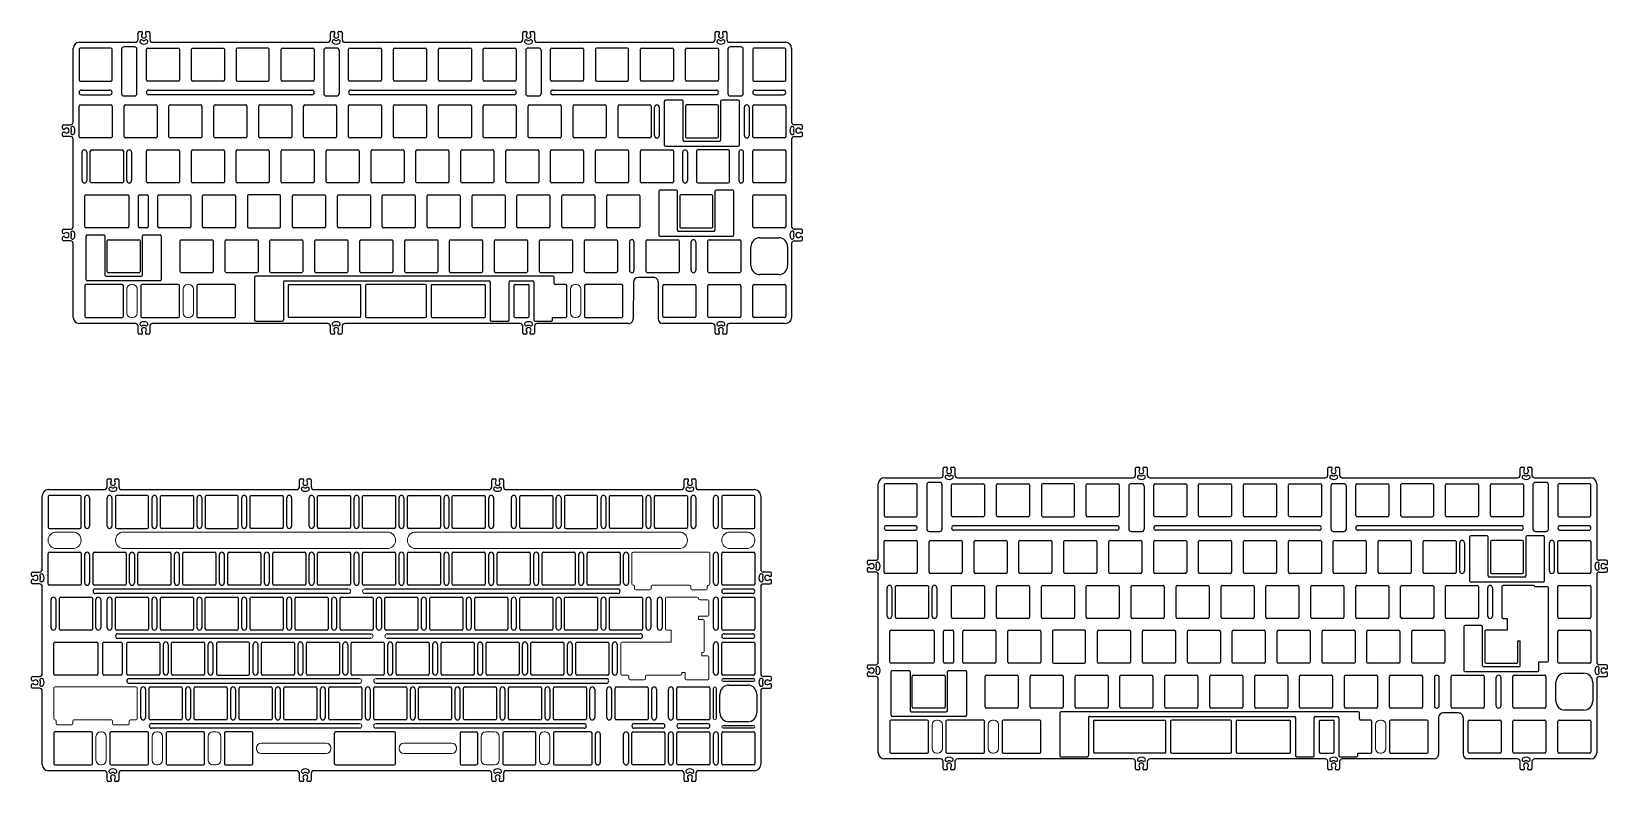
# Model space of a CAD drawing. Header units: millimetres. Extents: x 11762 to 12430, y -85 to 233.
import ezdxf

# ---------------------------------------------------------------- set-up
doc = ezdxf.new("R2010")
doc.units = ezdxf.units.MM
doc.layers.add('标注', color=3, linetype='Continuous', lineweight=9)

# ---------------------------------------------------------------- blocks, each defined once
blk = doc.blocks.new('dwbhcjjrk')
at = {"color": 7, "linetype": 'Continuous'}
for p, q in [((45104.66, -5208.81), (45104.66, -5221.81)), ((45118.16, -5208.31), (45105.16, -5208.31)), ((45118.66, -5208.9), (45118.66, -5208.81)), ((45122.52, -5209.4), (45119.16, -5209.4)), ((45123.02, -5215.9), (45123.02, -5209.9)), ((45118.66, -5217.63), (45118.66, -5216.6)), ((45118.86, -5216.4), (45122.52, -5216.4)), ((45120.52, -5217.83), (45118.86, -5217.83)), ((45121.02, -5231.33), (45121.02, -5218.33)), ((45106.82, -5227.36), (45086.11, -5227.36)), ((45105.16, -5222.31), (45106.82, -5222.31)), ((45107.02, -5222.51), (45107.02, -5227.16)), ((45085.61, -5227.86), (45085.61, -5240.86)), ((45119.95, -5233.07), (45119.95, -5232.03)), ((45120.15, -5231.83), (45120.52, -5231.83)), ((45122.52, -5233.27), (45120.15, -5233.27)), ((45123.02, -5242.86), (45123.02, -5233.77)), ((45111.51, -5240.86), (45111.51, -5240.47)), ((45111.71, -5240.27), (45112.75, -5240.27)), ((45112.95, -5240.47), (45112.95, -5242.86)), ((45086.11, -5241.36), (45088.57, -5241.36)), ((45089.07, -5241.86), (45089.07, -5242.86)), ((45089.57, -5243.36), (45095.57, -5243.36)), ((45096.07, -5242.86), (45096.07, -5241.86)), ((45096.57, -5241.36), (45111.01, -5241.36)), ((45113.45, -5243.36), (45122.52, -5243.36))]:
    blk.add_line(p, q, dxfattribs=at)
for centre, radius, start, end in [((45105.16, -5208.81), 0.5, 90, 180), ((45118.16, -5208.81), 0.5, 0, 90), ((45119.16, -5208.9), 0.5, 180, 270), ((45122.52, -5209.9), 0.5, 0, 90), ((45118.86, -5216.6), 0.2, 90, 180), ((45118.86, -5217.63), 0.2, 180, 270), ((45120.52, -5218.33), 0.5, 0, 90), ((45122.52, -5215.9), 0.5, 270, 0), ((45086.11, -5227.86), 0.5, 90, 180), ((45105.16, -5221.81), 0.5, 180, 270), ((45106.82, -5222.51), 0.2, 0, 90), ((45106.82, -5227.16), 0.2, 270, 0), ((45120.15, -5232.03), 0.2, 90, 180), ((45120.15, -5233.07), 0.2, 180, 270), ((45120.52, -5231.33), 0.5, 270, 0), ((45122.52, -5233.77), 0.5, 0, 90), ((45086.11, -5240.86), 0.5, 180, 270), ((45111.01, -5240.86), 0.5, 270, 0), ((45111.71, -5240.47), 0.2, 90, 180), ((45112.75, -5240.47), 0.2, 0, 90), ((45088.57, -5241.86), 0.5, 0, 90), ((45089.57, -5242.86), 0.5, 180, 270), ((45095.57, -5242.86), 0.5, 270, 0), ((45096.57, -5241.86), 0.5, 90, 180), ((45113.45, -5242.86), 0.5, 180, 270), ((45122.52, -5242.86), 0.5, 270, 0)]:
    blk.add_arc(centre, radius, start, end, dxfattribs=at)
blk = doc.blocks.new('zsjrkk')
at = {"color": 7}
for p, q in [((45276.46, -5380.32), (45276.46, -5393.32)), ((45276.96, -5379.82), (45311.39, -5379.82)), ((45311.89, -5380.32), (45311.89, -5393.32)), ((45276.96, -5393.82), (45277.05, -5393.82)), ((45277.55, -5394.32), (45277.55, -5395.32)), ((45284.55, -5394.32), (45284.55, -5395.32)), ((45285.05, -5393.82), (45300.93, -5393.82)), ((45301.43, -5394.32), (45301.43, -5395.32)), ((45308.43, -5394.32), (45308.43, -5395.32)), ((45308.93, -5393.82), (45311.39, -5393.82)), ((45278.05, -5395.82), (45284.05, -5395.82)), ((45301.93, -5395.82), (45307.93, -5395.82))]:
    blk.add_line(p, q, dxfattribs=at)
for centre, start, end in [((45276.96, -5380.32), 90, 180), ((45311.39, -5380.32), 0, 90), ((45276.96, -5393.32), 180, 270), ((45277.05, -5394.32), 0, 90), ((45285.05, -5394.32), 90, 180), ((45300.93, -5394.32), 0, 90), ((45308.93, -5394.32), 90, 180), ((45311.39, -5393.32), 270, 0), ((45278.05, -5395.32), 180, 270), ((45284.05, -5395.32), 270, 0), ((45301.93, -5395.32), 180, 270), ((45307.93, -5395.32), 270, 0)]:
    blk.add_arc(centre, 0.5, start, end, dxfattribs=at)
blk = doc.blocks.new('tgjrkk')
at = {"color": 7}
for p, q in [((45403.93, -5423.5), (45403.93, -5436.5)), ((45404.43, -5423), (45436.48, -5423)), ((45436.98, -5423.5), (45436.98, -5436.5)), ((45404.43, -5437), (45404.51, -5437)), ((45405.01, -5437.5), (45405.01, -5438.5)), ((45405.51, -5439), (45411.51, -5439)), ((45412.01, -5437.5), (45412.01, -5438.5)), ((45412.51, -5437), (45428.39, -5437)), ((45428.89, -5437.5), (45428.89, -5438.5)), ((45429.39, -5439), (45435.39, -5439)), ((45435.89, -5437.5), (45435.89, -5438.5)), ((45436.39, -5437), (45436.48, -5437))]:
    blk.add_line(p, q, dxfattribs=at)
for centre, start, end in [((45404.43, -5423.5), 90, 180), ((45436.48, -5423.5), 0, 90), ((45404.43, -5436.5), 180, 270), ((45404.51, -5437.5), 0, 90), ((45405.51, -5438.5), 180, 270), ((45411.51, -5438.5), 270, 0), ((45412.51, -5437.5), 90, 180), ((45428.39, -5437.5), 0, 90), ((45429.39, -5438.5), 180, 270), ((45435.39, -5438.5), 270, 0), ((45436.39, -5437.5), 90, 180), ((45436.48, -5436.5), 270, 0)]:
    blk.add_arc(centre, 0.5, start, end, dxfattribs=at)

msp = doc.modelspace()

# ---------------------------------------------------------------- linework, layer by layer
at = {"color": 7, "linetype": 'Continuous'}
for p, q in [((11782.19, 228.37), (11805.99, 228.37)), ((11807.09, 229.47), (11807.09, 232.42)), ((11807.59, 232.92), (11808.49, 232.92)), ((11808.99, 232.26), (11808.99, 232.42)), ((11810.19, 232.42), (11810.19, 232.26)), ((11810.69, 232.92), (11811.59, 232.92)), ((11812.09, 232.42), (11812.09, 229.47)), ((11813.19, 228.37), (11887.57, 228.37)), ((11888.67, 229.47), (11888.67, 232.42)), ((11889.17, 232.92), (11890.07, 232.92)), ((11890.57, 232.26), (11890.57, 232.42)), ((11891.77, 232.42), (11891.77, 232.26)), ((11892.27, 232.92), (11893.17, 232.92)), ((11893.67, 232.42), (11893.67, 229.47)), ((11894.77, 228.37), (11969.15, 228.37)), ((11970.25, 229.47), (11970.25, 232.42)), ((11970.75, 232.92), (11971.65, 232.92)), ((11972.15, 232.26), (11972.15, 232.42)), ((11973.35, 232.42), (11973.35, 232.26)), ((11973.85, 232.92), (11974.75, 232.92)), ((11975.25, 232.42), (11975.25, 229.47)), ((11976.35, 228.37), (12050.74, 228.37)), ((12051.84, 229.47), (12051.84, 232.42)), ((12052.34, 232.92), (12053.24, 232.92)), ((12053.74, 232.26), (12053.74, 232.42)), ((12054.94, 232.42), (12054.94, 232.26)), ((12055.44, 232.92), (12056.34, 232.92)), ((12056.84, 232.42), (12056.84, 229.47)), ((12057.94, 228.37), (12081.74, 228.37)), ((11779.59, 194.46), (11779.59, 225.77)), ((11782.09, 225.37), (11782.09, 212.37)), ((11795.59, 225.87), (11782.59, 225.87)), ((11796.09, 212.37), (11796.09, 225.37)), ((11810.66, 212.37), (11810.66, 225.37)), ((11811.16, 225.87), (11824.16, 225.87)), ((11824.66, 225.37), (11824.66, 212.37)), ((11829.71, 212.37), (11829.71, 225.37)), ((11830.21, 225.87), (11843.21, 225.87)), ((11843.71, 225.37), (11843.71, 212.37)), ((11848.76, 225.37), (11848.76, 212.37)), ((11862.26, 225.87), (11849.26, 225.87)), ((11862.76, 212.37), (11862.76, 225.37)), ((11867.81, 212.37), (11867.81, 225.37)), ((11868.31, 225.87), (11881.31, 225.87)), ((11881.81, 225.37), (11881.81, 212.37)), ((11896.39, 212.37), (11896.39, 225.37)), ((11896.89, 225.87), (11909.89, 225.87)), ((11910.39, 225.37), (11910.39, 212.37)), ((11915.44, 212.37), (11915.44, 225.37)), ((11915.94, 225.87), (11928.94, 225.87)), ((11929.44, 225.37), (11929.44, 212.37)), ((11934.49, 212.37), (11934.49, 225.37)), ((11934.99, 225.87), (11947.99, 225.87)), ((11948.49, 225.37), (11948.49, 212.37)), ((11953.54, 212.37), (11953.54, 225.37)), ((11954.04, 225.87), (11967.04, 225.87)), ((11967.54, 225.37), (11967.54, 212.37)), ((11982.11, 212.37), (11982.11, 225.37)), ((11982.61, 225.87), (11995.61, 225.87)), ((11996.11, 225.37), (11996.11, 212.37)), ((12001.16, 225.37), (12001.16, 212.37)), ((12014.66, 225.87), (12001.66, 225.87)), ((12015.16, 212.37), (12015.16, 225.37)), ((12020.21, 212.37), (12020.21, 225.37)), ((12020.71, 225.87), (12033.71, 225.87)), ((12034.21, 225.37), (12034.21, 212.37)), ((12039.26, 212.37), (12039.26, 225.37)), ((12039.76, 225.87), (12052.76, 225.87)), ((12053.26, 225.37), (12053.26, 212.37)), ((12067.84, 225.37), (12067.84, 212.37)), ((12081.34, 225.87), (12068.34, 225.87)), ((12081.84, 212.37), (12081.84, 225.37)), ((12084.34, 225.77), (12084.34, 194.46)), ((11782.59, 211.87), (11795.59, 211.87)), ((11824.16, 211.87), (11811.16, 211.87)), ((11843.21, 211.87), (11830.21, 211.87)), ((11849.26, 211.87), (11862.26, 211.87)), ((11881.31, 211.87), (11868.31, 211.87)), ((11909.89, 211.87), (11896.89, 211.87)), ((11928.94, 211.87), (11915.94, 211.87)), ((11947.99, 211.87), (11934.99, 211.87)), ((11967.04, 211.87), (11954.04, 211.87)), ((11995.61, 211.87), (11982.61, 211.87)), ((12001.66, 211.87), (12014.66, 211.87)), ((12033.71, 211.87), (12020.71, 211.87)), ((12052.76, 211.87), (12039.76, 211.87)), ((12068.34, 211.87), (12081.34, 211.87)), ((11782.09, 188.27), (11782.09, 201.27)), ((11782.59, 201.77), (11795.59, 201.77)), ((11796.09, 201.27), (11796.09, 188.27)), ((11801.14, 188.27), (11801.14, 201.27)), ((11801.64, 201.77), (11814.64, 201.77)), ((11815.14, 201.27), (11815.14, 188.27)), ((11820.19, 188.27), (11820.19, 201.27)), ((11820.69, 201.77), (11833.69, 201.77)), ((11834.19, 201.27), (11834.19, 188.27)), ((11839.24, 188.27), (11839.24, 201.27)), ((11839.74, 201.77), (11852.74, 201.77)), ((11853.24, 201.27), (11853.24, 188.27)), ((11858.29, 188.27), (11858.29, 201.27)), ((11858.79, 201.77), (11871.79, 201.77)), ((11872.29, 201.27), (11872.29, 188.27)), ((11877.34, 188.27), (11877.34, 201.27)), ((11877.84, 201.77), (11890.84, 201.77)), ((11891.34, 201.27), (11891.34, 188.27)), ((11896.39, 188.27), (11896.39, 201.27)), ((11896.89, 201.77), (11909.89, 201.77)), ((11910.39, 201.27), (11910.39, 188.27)), ((11915.44, 188.27), (11915.44, 201.27)), ((11915.94, 201.77), (11928.94, 201.77)), ((11929.44, 201.27), (11929.44, 188.27)), ((11934.49, 188.27), (11934.49, 201.27)), ((11934.99, 201.77), (11947.99, 201.77)), ((11948.49, 201.27), (11948.49, 188.27)), ((11953.54, 188.27), (11953.54, 201.27)), ((11954.04, 201.77), (11967.04, 201.77)), ((11967.54, 201.27), (11967.54, 188.27)), ((11972.59, 188.27), (11972.59, 201.27)), ((11973.09, 201.77), (11986.09, 201.77)), ((11986.59, 201.27), (11986.59, 188.27)), ((11991.64, 188.27), (11991.64, 201.27)), ((11992.14, 201.77), (12005.14, 201.77)), ((12005.64, 201.27), (12005.64, 188.27)), ((12010.69, 188.27), (12010.69, 201.27)), ((12011.19, 201.77), (12024.19, 201.77)), ((12024.69, 201.27), (12024.69, 188.27)), ((12067.84, 188.27), (12067.84, 201.27)), ((12068.34, 201.77), (12081.34, 201.77)), ((12081.84, 201.27), (12081.84, 188.27)), ((11775.04, 191.98), (11775.04, 192.88)), ((11775.04, 188.88), (11775.04, 189.78)), ((11775.54, 193.38), (11778.49, 193.38)), ((11775.54, 191.48), (11775.7, 191.48)), ((11775.7, 190.28), (11775.54, 190.28)), ((11778.49, 188.38), (11775.54, 188.38)), ((11779.59, 150.16), (11779.59, 187.29)), ((11795.59, 187.77), (11782.59, 187.77)), ((11814.64, 187.77), (11801.64, 187.77)), ((11833.69, 187.77), (11820.69, 187.77)), ((11852.74, 187.77), (11839.74, 187.77)), ((11871.79, 187.77), (11858.79, 187.77)), ((11890.84, 187.77), (11877.84, 187.77)), ((11909.89, 187.77), (11896.89, 187.77)), ((11928.94, 187.77), (11915.94, 187.77)), ((11947.99, 187.77), (11934.99, 187.77)), ((11967.04, 187.77), (11954.04, 187.77)), ((11986.09, 187.77), (11973.09, 187.77)), ((12005.14, 187.77), (11992.14, 187.77)), ((12024.19, 187.77), (12011.19, 187.77)), ((12081.34, 187.77), (12068.34, 187.77)), ((12084.34, 187.29), (12084.34, 150.16)), ((12088.39, 193.38), (12085.44, 193.38)), ((12085.44, 188.38), (12088.39, 188.38)), ((12088.39, 191.48), (12088.23, 191.48)), ((12088.23, 190.28), (12088.39, 190.28)), ((12088.89, 191.98), (12088.89, 192.88)), ((12088.89, 188.88), (12088.89, 189.78)), ((11786.85, 169.22), (11786.85, 182.22)), ((11787.35, 182.72), (11800.35, 182.72)), ((11800.85, 182.22), (11800.85, 169.22)), ((11810.66, 169.22), (11810.66, 182.22)), ((11811.16, 182.72), (11824.16, 182.72)), ((11824.66, 182.22), (11824.66, 169.22)), ((11829.71, 169.22), (11829.71, 182.22)), ((11830.21, 182.72), (11843.21, 182.72)), ((11843.71, 182.22), (11843.71, 169.22)), ((11848.76, 169.22), (11848.76, 182.22)), ((11849.26, 182.72), (11862.26, 182.72)), ((11862.76, 182.22), (11862.76, 169.22)), ((11867.81, 169.22), (11867.81, 182.22)), ((11868.31, 182.72), (11881.31, 182.72)), ((11881.81, 182.22), (11881.81, 169.22)), ((11886.86, 169.22), (11886.86, 182.22)), ((11887.36, 182.72), (11900.36, 182.72)), ((11900.86, 182.22), (11900.86, 169.22)), ((11905.91, 169.22), (11905.91, 182.22)), ((11906.41, 182.72), (11919.41, 182.72)), ((11919.91, 182.22), (11919.91, 169.22)), ((11924.96, 169.22), (11924.96, 182.22)), ((11925.46, 182.72), (11938.46, 182.72)), ((11938.96, 182.22), (11938.96, 169.22)), ((11944.01, 169.22), (11944.01, 182.22)), ((11944.51, 182.72), (11957.51, 182.72)), ((11958.01, 182.22), (11958.01, 169.22)), ((11963.06, 169.22), (11963.06, 182.22)), ((11963.56, 182.72), (11976.56, 182.72)), ((11977.06, 182.22), (11977.06, 169.22)), ((11982.11, 169.22), (11982.11, 182.22)), ((11982.61, 182.72), (11995.61, 182.72)), ((11996.11, 182.22), (11996.11, 169.22)), ((12001.16, 169.22), (12001.16, 182.22)), ((12001.66, 182.72), (12014.66, 182.72)), ((12015.16, 182.22), (12015.16, 169.22)), ((12020.21, 169.22), (12020.21, 182.22)), ((12020.71, 182.72), (12033.71, 182.72)), ((12034.21, 182.22), (12034.21, 169.22)), ((12067.84, 169.22), (12067.84, 182.22)), ((12068.34, 182.72), (12081.34, 182.72)), ((12081.84, 182.22), (12081.84, 169.22)), ((11800.35, 168.72), (11787.35, 168.72)), ((11824.16, 168.72), (11811.16, 168.72)), ((11843.21, 168.72), (11830.21, 168.72)), ((11862.26, 168.72), (11849.26, 168.72)), ((11881.31, 168.72), (11868.31, 168.72)), ((11900.36, 168.72), (11887.36, 168.72)), ((11919.41, 168.72), (11906.41, 168.72)), ((11938.46, 168.72), (11925.46, 168.72)), ((11957.51, 168.72), (11944.51, 168.72)), ((11976.56, 168.72), (11963.56, 168.72)), ((11995.61, 168.72), (11982.61, 168.72)), ((12014.66, 168.72), (12001.66, 168.72)), ((12033.71, 168.72), (12020.71, 168.72)), ((12081.34, 168.72), (12068.34, 168.72)), ((11784.47, 150.17), (11784.47, 163.17)), ((11784.97, 163.67), (11802.73, 163.67)), ((11803.23, 163.17), (11803.23, 150.17)), ((11807.23, 150.17), (11807.23, 163.17)), ((11807.73, 163.67), (11810.93, 163.67)), ((11811.43, 163.17), (11811.43, 150.17)), ((11815.43, 150.17), (11815.43, 163.17)), ((11815.93, 163.67), (11828.93, 163.67)), ((11829.43, 163.17), (11829.43, 150.17)), ((11834.48, 150.17), (11834.48, 163.17)), ((11834.98, 163.67), (11847.98, 163.67)), ((11848.48, 163.17), (11848.48, 150.17)), ((11853.53, 163.17), (11853.53, 150.17)), ((11867.03, 163.67), (11854.03, 163.67)), ((11867.53, 150.17), (11867.53, 163.17)), ((11872.58, 150.17), (11872.58, 163.17)), ((11873.08, 163.67), (11886.08, 163.67)), ((11886.58, 163.17), (11886.58, 150.17)), ((11891.63, 150.17), (11891.63, 163.17)), ((11892.13, 163.67), (11905.13, 163.67)), ((11905.63, 163.17), (11905.63, 150.17)), ((11910.68, 150.17), (11910.68, 163.17)), ((11911.18, 163.67), (11924.18, 163.67)), ((11924.68, 163.17), (11924.68, 150.17)), ((11929.73, 150.17), (11929.73, 163.17)), ((11930.23, 163.67), (11943.23, 163.67)), ((11943.73, 163.17), (11943.73, 150.17)), ((11948.78, 150.17), (11948.78, 163.17)), ((11949.28, 163.67), (11962.28, 163.67)), ((11962.78, 163.17), (11962.78, 150.17)), ((11967.83, 150.17), (11967.83, 163.17)), ((11968.33, 163.67), (11981.33, 163.67)), ((11981.83, 163.17), (11981.83, 150.17)), ((11986.88, 150.17), (11986.88, 163.17)), ((11987.38, 163.67), (12000.38, 163.67)), ((12000.88, 163.17), (12000.88, 150.17)), ((12005.93, 150.17), (12005.93, 163.17)), ((12006.43, 163.67), (12019.43, 163.67)), ((12019.93, 163.17), (12019.93, 150.17)), ((12067.84, 150.17), (12067.84, 163.17)), ((12068.34, 163.67), (12081.34, 163.67)), ((12081.84, 163.17), (12081.84, 150.17)), ((11775.04, 147.68), (11775.04, 148.58)), ((11775.54, 149.08), (11778.49, 149.08)), ((11775.54, 147.18), (11775.7, 147.18)), ((11802.73, 149.67), (11784.97, 149.67)), ((11810.93, 149.67), (11807.73, 149.67)), ((11828.93, 149.67), (11815.93, 149.67)), ((11847.98, 149.67), (11834.98, 149.67)), ((11854.03, 149.67), (11867.03, 149.67)), ((11886.08, 149.67), (11873.08, 149.67)), ((11905.13, 149.67), (11892.13, 149.67)), ((11924.18, 149.67), (11911.18, 149.67)), ((11943.23, 149.67), (11930.23, 149.67)), ((11962.28, 149.67), (11949.28, 149.67)), ((11981.33, 149.67), (11968.33, 149.67)), ((12000.38, 149.67), (11987.38, 149.67)), ((12019.43, 149.67), (12006.43, 149.67)), ((12081.34, 149.67), (12068.34, 149.67)), ((12088.39, 149.08), (12085.44, 149.08)), ((12088.39, 147.18), (12088.23, 147.18)), ((12088.89, 147.68), (12088.89, 148.58)), ((11775.04, 144.58), (11775.04, 145.48)), ((11775.7, 145.98), (11775.54, 145.98)), ((11778.49, 144.08), (11775.54, 144.08)), ((11779.59, 111.67), (11779.59, 142.99)), ((11824.95, 131.12), (11824.95, 144.12)), ((11825.45, 144.62), (11838.45, 144.62)), ((11838.95, 144.12), (11838.95, 131.12)), ((11844, 131.12), (11844, 144.12)), ((11844.5, 144.62), (11857.5, 144.62)), ((11858, 144.12), (11858, 131.12)), ((11863.05, 131.12), (11863.05, 144.12)), ((11863.55, 144.62), (11876.55, 144.62)), ((11877.05, 144.12), (11877.05, 131.12)), ((11882.1, 131.12), (11882.1, 144.12)), ((11882.6, 144.62), (11895.6, 144.62)), ((11896.1, 144.12), (11896.1, 131.12)), ((11901.15, 131.12), (11901.15, 144.12)), ((11901.65, 144.62), (11914.65, 144.62)), ((11915.15, 144.12), (11915.15, 131.12)), ((11920.2, 131.12), (11920.2, 144.12)), ((11920.7, 144.62), (11933.7, 144.62)), ((11934.2, 144.12), (11934.2, 131.12)), ((11939.25, 131.12), (11939.25, 144.12)), ((11939.75, 144.62), (11952.75, 144.62)), ((11953.25, 144.12), (11953.25, 131.12)), ((11958.3, 131.12), (11958.3, 144.12)), ((11958.8, 144.62), (11971.8, 144.62)), ((11972.3, 144.12), (11972.3, 131.12)), ((11977.35, 131.12), (11977.35, 144.12)), ((11977.85, 144.62), (11990.85, 144.62)), ((11991.35, 144.12), (11991.35, 131.12)), ((11996.4, 131.12), (11996.4, 144.12)), ((11996.9, 144.62), (12009.9, 144.62)), ((12010.4, 144.12), (12010.4, 131.12)), ((12022.59, 131.12), (12022.59, 144.12)), ((12023.09, 144.62), (12036.09, 144.62)), ((12036.59, 144.12), (12036.59, 131.12)), ((12048.79, 131.12), (12048.79, 144.12)), ((12049.29, 144.62), (12062.29, 144.62)), ((12062.79, 144.12), (12062.79, 131.12)), ((12067.04, 133.62), (12067.04, 141.62)), ((12070.84, 145.42), (12078.84, 145.42)), ((12082.64, 141.62), (12082.64, 133.62)), ((12084.34, 142.99), (12084.34, 111.67)), ((12085.44, 144.08), (12088.39, 144.08)), ((12088.23, 145.98), (12088.39, 145.98)), ((12088.89, 144.58), (12088.89, 145.48)), ((11838.45, 130.62), (11825.45, 130.62)), ((11857.5, 130.62), (11844.5, 130.62)), ((11876.55, 130.62), (11863.55, 130.62)), ((11895.6, 130.62), (11882.6, 130.62)), ((11914.65, 130.62), (11901.65, 130.62)), ((11933.7, 130.62), (11920.7, 130.62)), ((11952.75, 130.62), (11939.75, 130.62)), ((11971.8, 130.62), (11958.8, 130.62)), ((11990.85, 130.62), (11977.85, 130.62)), ((12009.9, 130.62), (11996.9, 130.62)), ((12036.09, 130.62), (12023.09, 130.62)), ((12062.29, 130.62), (12049.29, 130.62)), ((12078.84, 129.82), (12070.84, 129.82)), ((11784.47, 125.07), (11784.47, 112.07)), ((11800.35, 125.57), (11784.97, 125.57)), ((11800.85, 112.07), (11800.85, 125.07)), ((11808.28, 125.07), (11808.28, 112.07)), ((11824.16, 125.57), (11808.78, 125.57)), ((11824.66, 112.07), (11824.66, 125.07)), ((11832.09, 125.07), (11832.09, 112.07)), ((11847.98, 125.57), (11832.59, 125.57)), ((11848.48, 112.07), (11848.48, 125.07)), ((11996.4, 125.07), (11996.4, 112.07)), ((12012.28, 125.57), (11996.9, 125.57)), ((12012.78, 112.07), (12012.78, 125.07)), ((12029.74, 112.07), (12029.74, 125.07)), ((12030.24, 125.57), (12043.24, 125.57)), ((12043.74, 125.07), (12043.74, 112.07)), ((12048.79, 112.07), (12048.79, 125.07)), ((12049.29, 125.57), (12062.29, 125.57)), ((12062.79, 125.07), (12062.79, 112.07)), ((12067.84, 112.07), (12067.84, 125.07)), ((12068.34, 125.57), (12081.34, 125.57)), ((12081.84, 125.07), (12081.84, 112.07)), ((11805.99, 109.07), (11782.19, 109.07)), ((11784.97, 111.57), (11800.35, 111.57)), ((11807.09, 105.02), (11807.09, 107.97)), ((11808.78, 111.57), (11824.16, 111.57)), ((11812.09, 107.97), (11812.09, 105.02)), ((11887.57, 109.07), (11813.19, 109.07)), ((11832.59, 111.57), (11847.98, 111.57)), ((11888.67, 105.02), (11888.67, 107.97)), ((11893.67, 107.97), (11893.67, 105.02)), ((11969.15, 109.07), (11894.77, 109.07)), ((11970.25, 105.02), (11970.25, 107.97)), ((11975.25, 107.97), (11975.25, 105.02)), ((12015.18, 109.07), (11976.35, 109.07)), ((11996.9, 111.57), (12012.28, 111.57)), ((12050.74, 109.07), (12029.72, 109.07)), ((12043.24, 111.57), (12030.24, 111.57)), ((12062.29, 111.57), (12049.29, 111.57)), ((12051.84, 105.02), (12051.84, 107.97)), ((12056.84, 107.97), (12056.84, 105.02)), ((12081.74, 109.07), (12057.94, 109.07)), ((12081.34, 111.57), (12068.34, 111.57)), ((11808.49, 104.52), (11807.59, 104.52)), ((11808.99, 105.02), (11808.99, 105.18)), ((11810.19, 105.18), (11810.19, 105.02)), ((11811.59, 104.52), (11810.69, 104.52)), ((11890.07, 104.52), (11889.17, 104.52)), ((11890.57, 105.02), (11890.57, 105.18)), ((11891.77, 105.18), (11891.77, 105.02)), ((11893.17, 104.52), (11892.27, 104.52)), ((11971.65, 104.52), (11970.75, 104.52)), ((11972.15, 105.02), (11972.15, 105.18)), ((11973.35, 105.18), (11973.35, 105.02)), ((11974.75, 104.52), (11973.85, 104.52)), ((12053.24, 104.52), (12052.34, 104.52)), ((12053.74, 105.02), (12053.74, 105.18)), ((12054.94, 105.18), (12054.94, 105.02)), ((12056.34, 104.52), (12055.44, 104.52)), ((12148.6, 44.71), (12148.6, 47.66)), ((12149.1, 48.16), (12150, 48.16)), ((12150.5, 47.51), (12150.5, 47.66)), ((12151.7, 47.66), (12151.7, 47.51)), ((12152.2, 48.16), (12153.1, 48.16)), ((12153.6, 47.66), (12153.6, 44.71)), ((12230.18, 44.71), (12230.18, 47.66)), ((12230.68, 48.16), (12231.58, 48.16)), ((12232.08, 47.51), (12232.08, 47.66)), ((12233.28, 47.66), (12233.28, 47.51)), ((12233.78, 48.16), (12234.68, 48.16)), ((12235.18, 47.66), (12235.18, 44.71)), ((12311.76, 44.71), (12311.76, 47.66)), ((12312.26, 48.16), (12313.16, 48.16)), ((12313.66, 47.51), (12313.66, 47.66)), ((12314.86, 47.66), (12314.86, 47.51)), ((12315.36, 48.16), (12316.26, 48.16)), ((12316.76, 47.66), (12316.76, 44.71)), ((12393.35, 44.71), (12393.35, 47.66)), ((12393.85, 48.16), (12394.75, 48.16)), ((12395.25, 47.51), (12395.25, 47.66)), ((12396.45, 47.66), (12396.45, 47.51)), ((12396.95, 48.16), (12397.85, 48.16)), ((12398.35, 47.66), (12398.35, 44.71)), ((11793.95, 39.72), (11793.95, 42.67)), ((11794.45, 43.17), (11795.35, 43.17)), ((11795.85, 42.51), (11795.85, 42.67)), ((11797.05, 42.67), (11797.05, 42.51)), ((11797.55, 43.17), (11798.45, 43.17)), ((11798.95, 42.67), (11798.95, 39.72)), ((11875.54, 39.72), (11875.54, 42.67)), ((11876.04, 43.17), (11876.94, 43.17)), ((11877.44, 42.51), (11877.44, 42.67)), ((11878.64, 42.67), (11878.64, 42.51)), ((11879.14, 43.17), (11880.04, 43.17)), ((11880.54, 42.67), (11880.54, 39.72)), ((11957.12, 39.72), (11957.12, 42.67)), ((11957.62, 43.17), (11958.52, 43.17)), ((11959.02, 42.51), (11959.02, 42.67)), ((11960.22, 42.67), (11960.22, 42.51)), ((11960.72, 43.17), (11961.62, 43.17)), ((11962.12, 42.67), (11962.12, 39.72)), ((12038.7, 39.72), (12038.7, 42.67)), ((12039.2, 43.17), (12040.1, 43.17)), ((12040.6, 42.51), (12040.6, 42.67)), ((12041.8, 42.67), (12041.8, 42.51)), ((12042.3, 43.17), (12043.2, 43.17)), ((12043.7, 42.67), (12043.7, 39.72)), ((12121.1, 9.7), (12121.1, 41.01)), ((12123.6, 40.61), (12123.6, 27.61)), ((12123.7, 43.61), (12147.5, 43.61)), ((12137.1, 41.11), (12124.1, 41.11)), ((12137.6, 27.61), (12137.6, 40.61)), ((12152.17, 27.61), (12152.17, 40.61)), ((12152.67, 41.11), (12165.67, 41.11)), ((12154.7, 43.61), (12229.08, 43.61)), ((12166.17, 40.61), (12166.17, 27.61)), ((12171.22, 27.61), (12171.22, 40.61)), ((12171.72, 41.11), (12184.72, 41.11)), ((12185.22, 40.61), (12185.22, 27.61)), ((12190.27, 40.61), (12190.27, 27.61)), ((12203.77, 41.11), (12190.77, 41.11)), ((12204.27, 27.61), (12204.27, 40.61)), ((12209.32, 27.61), (12209.32, 40.61)), ((12209.82, 41.11), (12222.82, 41.11)), ((12223.32, 40.61), (12223.32, 27.61)), ((12236.28, 43.61), (12310.66, 43.61)), ((12237.9, 27.61), (12237.9, 40.61)), ((12238.4, 41.11), (12251.4, 41.11)), ((12251.9, 40.61), (12251.9, 27.61)), ((12256.95, 27.61), (12256.95, 40.61)), ((12257.45, 41.11), (12270.45, 41.11)), ((12270.95, 40.61), (12270.95, 27.61)), ((12276, 27.61), (12276, 40.61)), ((12276.5, 41.11), (12289.5, 41.11)), ((12290, 40.61), (12290, 27.61)), ((12295.05, 27.61), (12295.05, 40.61)), ((12295.55, 41.11), (12308.55, 41.11)), ((12309.05, 40.61), (12309.05, 27.61)), ((12317.86, 43.61), (12392.25, 43.61)), ((12323.62, 27.61), (12323.62, 40.61)), ((12324.12, 41.11), (12337.12, 41.11)), ((12337.62, 40.61), (12337.62, 27.61)), ((12342.67, 40.61), (12342.67, 27.61)), ((12356.17, 41.11), (12343.17, 41.11)), ((12356.67, 27.61), (12356.67, 40.61)), ((12361.72, 27.61), (12361.72, 40.61)), ((12362.22, 41.11), (12375.22, 41.11)), ((12375.72, 40.61), (12375.72, 27.61)), ((12380.77, 27.61), (12380.77, 40.61)), ((12381.27, 41.11), (12394.27, 41.11)), ((12394.77, 40.61), (12394.77, 27.61)), ((12399.45, 43.61), (12423.25, 43.61)), ((12409.35, 40.61), (12409.35, 27.61)), ((12422.85, 41.11), (12409.85, 41.11)), ((12423.35, 27.61), (12423.35, 40.61)), ((12425.85, 41.01), (12425.85, 9.7)), ((11766.45, 4.71), (11766.45, 36.02)), ((11768.95, 35.62), (11768.95, 22.62)), ((11769.05, 38.62), (11792.85, 38.62)), ((11782.45, 36.12), (11769.45, 36.12)), ((11782.95, 22.62), (11782.95, 35.62)), ((11797.53, 35.62), (11797.53, 22.62)), ((11811.03, 36.12), (11798.03, 36.12)), ((11800.05, 38.62), (11874.44, 38.62)), ((11811.53, 22.62), (11811.53, 35.62)), ((11816.58, 22.62), (11816.58, 35.62)), ((11817.08, 36.12), (11830.08, 36.12)), ((11830.58, 35.62), (11830.58, 22.62)), ((11835.63, 35.62), (11835.63, 22.62)), ((11849.13, 36.12), (11836.13, 36.12)), ((11849.63, 22.62), (11849.63, 35.62)), ((11854.68, 22.62), (11854.68, 35.62)), ((11855.18, 36.12), (11868.18, 36.12)), ((11868.68, 35.62), (11868.68, 22.62)), ((11881.64, 38.62), (11956.02, 38.62)), ((11883.25, 22.62), (11883.25, 35.62)), ((11883.75, 36.12), (11896.75, 36.12)), ((11897.25, 35.62), (11897.25, 22.62)), ((11902.3, 22.62), (11902.3, 35.62)), ((11902.8, 36.12), (11915.8, 36.12)), ((11916.3, 35.62), (11916.3, 22.62)), ((11921.35, 22.62), (11921.35, 35.62)), ((11921.85, 36.12), (11934.85, 36.12)), ((11935.35, 35.62), (11935.35, 22.62)), ((11940.4, 22.62), (11940.4, 35.62)), ((11940.9, 36.12), (11953.9, 36.12)), ((11954.4, 35.62), (11954.4, 22.62)), ((11963.22, 38.62), (12037.6, 38.62)), ((11968.98, 22.62), (11968.98, 35.62)), ((11969.48, 36.12), (11982.48, 36.12)), ((11982.98, 35.62), (11982.98, 22.62)), ((11988.03, 35.62), (11988.03, 22.62)), ((12001.53, 36.12), (11988.53, 36.12)), ((12002.03, 22.62), (12002.03, 35.62)), ((12007.08, 22.62), (12007.08, 35.62)), ((12007.58, 36.12), (12020.58, 36.12)), ((12021.08, 35.62), (12021.08, 22.62)), ((12026.13, 22.62), (12026.13, 35.62)), ((12026.63, 36.12), (12039.63, 36.12)), ((12040.13, 35.62), (12040.13, 22.62)), ((12044.8, 38.62), (12068.6, 38.62)), ((12054.7, 35.62), (12054.7, 22.62)), ((12068.2, 36.12), (12055.2, 36.12)), ((12068.7, 22.62), (12068.7, 35.62)), ((12071.2, 36.02), (12071.2, 4.71)), ((12124.1, 27.11), (12137.1, 27.11)), ((12165.67, 27.11), (12152.67, 27.11)), ((12184.72, 27.11), (12171.72, 27.11)), ((12190.77, 27.11), (12203.77, 27.11)), ((12222.82, 27.11), (12209.82, 27.11)), ((12251.4, 27.11), (12238.4, 27.11)), ((12270.45, 27.11), (12257.45, 27.11)), ((12289.5, 27.11), (12276.5, 27.11)), ((12308.55, 27.11), (12295.55, 27.11)), ((12337.12, 27.11), (12324.12, 27.11)), ((12343.17, 27.11), (12356.17, 27.11)), ((12375.22, 27.11), (12362.22, 27.11)), ((12394.27, 27.11), (12381.27, 27.11)), ((12409.85, 27.11), (12422.85, 27.11)), ((11769.45, 22.12), (11782.45, 22.12)), ((11798.03, 22.12), (11811.03, 22.12)), ((11830.08, 22.12), (11817.08, 22.12)), ((11836.13, 22.12), (11849.13, 22.12)), ((11868.18, 22.12), (11855.18, 22.12)), ((11896.75, 22.12), (11883.75, 22.12)), ((11915.8, 22.12), (11902.8, 22.12)), ((11934.85, 22.12), (11921.85, 22.12)), ((11953.9, 22.12), (11940.9, 22.12)), ((11982.48, 22.12), (11969.48, 22.12)), ((11988.53, 22.12), (12001.53, 22.12)), ((12020.58, 22.12), (12007.58, 22.12)), ((12039.63, 22.12), (12026.63, 22.12)), ((12055.2, 22.12), (12068.2, 22.12)), ((12123.6, 3.52), (12123.6, 16.52)), ((12124.1, 17.02), (12137.1, 17.02)), ((12137.6, 16.52), (12137.6, 3.52)), ((12142.65, 3.52), (12142.65, 16.52)), ((12143.15, 17.02), (12156.15, 17.02)), ((12156.65, 16.52), (12156.65, 3.52)), ((12161.7, 3.52), (12161.7, 16.52)), ((12162.2, 17.02), (12175.2, 17.02)), ((12175.7, 16.52), (12175.7, 3.52)), ((12180.75, 3.52), (12180.75, 16.52)), ((12181.25, 17.02), (12194.25, 17.02)), ((12194.75, 16.52), (12194.75, 3.52)), ((12199.8, 3.52), (12199.8, 16.52)), ((12200.3, 17.02), (12213.3, 17.02)), ((12213.8, 16.52), (12213.8, 3.52)), ((12218.85, 3.52), (12218.85, 16.52)), ((12219.35, 17.02), (12232.35, 17.02)), ((12232.85, 16.52), (12232.85, 3.52)), ((12237.9, 3.52), (12237.9, 16.52)), ((12238.4, 17.02), (12251.4, 17.02)), ((12251.9, 16.52), (12251.9, 3.52)), ((12256.95, 3.52), (12256.95, 16.52)), ((12257.45, 17.02), (12270.45, 17.02)), ((12270.95, 16.52), (12270.95, 3.52)), ((12276, 3.52), (12276, 16.52)), ((12276.5, 17.02), (12289.5, 17.02)), ((12290, 16.52), (12290, 3.52)), ((12295.05, 3.52), (12295.05, 16.52)), ((12295.55, 17.02), (12308.55, 17.02)), ((12309.05, 16.52), (12309.05, 3.52)), ((12314.1, 3.52), (12314.1, 16.52)), ((12314.6, 17.02), (12327.6, 17.02)), ((12328.1, 16.52), (12328.1, 3.52)), ((12333.15, 3.52), (12333.15, 16.52)), ((12333.65, 17.02), (12346.65, 17.02)), ((12347.15, 16.52), (12347.15, 3.52)), ((12352.2, 3.52), (12352.2, 16.52)), ((12352.7, 17.02), (12365.7, 17.02)), ((12366.2, 16.52), (12366.2, 3.52)), ((12409.35, 3.52), (12409.35, 16.52)), ((12409.85, 17.02), (12422.85, 17.02)), ((12423.35, 16.52), (12423.35, 3.52)), ((11768.95, -1.48), (11768.95, 11.52)), ((11769.45, 12.02), (11782.45, 12.02)), ((11782.95, 11.52), (11782.95, -1.48)), ((11788, -1.48), (11788, 11.52)), ((11788.5, 12.02), (11801.5, 12.02)), ((11802, 11.52), (11802, -1.48)), ((11807.05, -1.48), (11807.05, 11.52)), ((11807.55, 12.02), (11820.55, 12.02)), ((11821.05, 11.52), (11821.05, -1.48)), ((11826.1, -1.48), (11826.1, 11.52)), ((11826.6, 12.02), (11839.6, 12.02)), ((11840.1, 11.52), (11840.1, -1.48)), ((11845.15, -1.48), (11845.15, 11.52)), ((11845.65, 12.02), (11858.65, 12.02)), ((11859.15, 11.52), (11859.15, -1.48)), ((11864.2, -1.48), (11864.2, 11.52)), ((11864.7, 12.02), (11877.7, 12.02)), ((11878.2, 11.52), (11878.2, -1.48)), ((11883.25, -1.48), (11883.25, 11.52)), ((11883.75, 12.02), (11896.75, 12.02)), ((11897.25, 11.52), (11897.25, -1.48)), ((11902.3, -1.48), (11902.3, 11.52)), ((11902.8, 12.02), (11915.8, 12.02)), ((11916.3, 11.52), (11916.3, -1.48)), ((11921.35, -1.48), (11921.35, 11.52)), ((11921.85, 12.02), (11934.85, 12.02)), ((11935.35, 11.52), (11935.35, -1.48)), ((11940.4, -1.48), (11940.4, 11.52)), ((11940.9, 12.02), (11953.9, 12.02)), ((11954.4, 11.52), (11954.4, -1.48)), ((11959.45, -1.48), (11959.45, 11.52)), ((11959.95, 12.02), (11972.95, 12.02)), ((11973.45, 11.52), (11973.45, -1.48)), ((11978.5, -1.48), (11978.5, 11.52)), ((11979, 12.02), (11992, 12.02)), ((11992.5, 11.52), (11992.5, -1.48)), ((11997.55, -1.48), (11997.55, 11.52)), ((11998.05, 12.02), (12011.05, 12.02)), ((12011.55, 11.52), (12011.55, -1.48)), ((12054.7, -1.48), (12054.7, 11.52)), ((12055.2, 12.02), (12068.2, 12.02)), ((12068.7, 11.52), (12068.7, -1.48)), ((12116.55, 7.22), (12116.55, 8.12)), ((12117.05, 8.62), (12120, 8.62)), ((12117.05, 6.72), (12117.21, 6.72)), ((12429.9, 8.62), (12426.95, 8.62)), ((12429.9, 6.72), (12429.74, 6.72)), ((12430.4, 7.22), (12430.4, 8.12)), ((11761.9, 2.23), (11761.9, 3.13)), ((11761.9, -0.87), (11761.9, 0.03)), ((11762.4, 3.63), (11765.35, 3.63)), ((11762.4, 1.73), (11762.56, 1.73)), ((11762.56, 0.53), (11762.4, 0.53)), ((12075.25, 3.63), (12072.3, 3.63)), ((12075.25, 1.73), (12075.1, 1.73)), ((12075.1, 0.53), (12075.25, 0.53)), ((12075.75, 2.23), (12075.75, 3.13)), ((12075.75, -0.87), (12075.75, 0.03)), ((12116.55, 4.12), (12116.55, 5.02)), ((12117.21, 5.52), (12117.05, 5.52)), ((12120, 3.62), (12117.05, 3.62)), ((12121.1, -34.6), (12121.1, 2.53)), ((12137.1, 3.02), (12124.1, 3.02)), ((12156.15, 3.02), (12143.15, 3.02)), ((12175.2, 3.02), (12162.2, 3.02)), ((12194.25, 3.02), (12181.25, 3.02)), ((12213.3, 3.02), (12200.3, 3.02)), ((12232.35, 3.02), (12219.35, 3.02)), ((12251.4, 3.02), (12238.4, 3.02)), ((12270.45, 3.02), (12257.45, 3.02)), ((12289.5, 3.02), (12276.5, 3.02)), ((12308.55, 3.02), (12295.55, 3.02)), ((12327.6, 3.02), (12314.6, 3.02)), ((12346.65, 3.02), (12333.65, 3.02)), ((12365.7, 3.02), (12352.7, 3.02)), ((12422.85, 3.02), (12409.85, 3.02)), ((12425.85, 2.53), (12425.85, -34.6)), ((12426.95, 3.62), (12429.9, 3.62)), ((12429.74, 5.52), (12429.9, 5.52)), ((12430.4, 4.12), (12430.4, 5.02)), ((11765.35, -1.37), (11762.4, -1.37)), ((11766.45, -39.59), (11766.45, -2.46)), ((11782.45, -1.98), (11769.45, -1.98)), ((11801.5, -1.98), (11788.5, -1.98)), ((11820.55, -1.98), (11807.55, -1.98)), ((11839.6, -1.98), (11826.6, -1.98)), ((11858.65, -1.98), (11845.65, -1.98)), ((11877.7, -1.98), (11864.7, -1.98)), ((11896.75, -1.98), (11883.75, -1.98)), ((11915.8, -1.98), (11902.8, -1.98)), ((11934.85, -1.98), (11921.85, -1.98)), ((11953.9, -1.98), (11940.9, -1.98)), ((11972.95, -1.98), (11959.95, -1.98)), ((11992, -1.98), (11979, -1.98)), ((12011.05, -1.98), (11998.05, -1.98)), ((12068.2, -1.98), (12055.2, -1.98)), ((12071.2, -2.46), (12071.2, -39.59)), ((12072.3, -1.37), (12075.25, -1.37)), ((12128.36, -15.53), (12128.36, -2.53)), ((12128.86, -2.03), (12141.86, -2.03)), ((12142.36, -2.53), (12142.36, -15.53)), ((12152.17, -15.53), (12152.17, -2.53)), ((12152.67, -2.03), (12165.67, -2.03)), ((12166.17, -2.53), (12166.17, -15.53)), ((12171.22, -15.53), (12171.22, -2.53)), ((12171.72, -2.03), (12184.72, -2.03)), ((12185.22, -2.53), (12185.22, -15.53)), ((12190.27, -15.53), (12190.27, -2.53)), ((12190.77, -2.03), (12203.77, -2.03)), ((12204.27, -2.53), (12204.27, -15.53)), ((12209.32, -15.53), (12209.32, -2.53)), ((12209.82, -2.03), (12222.82, -2.03)), ((12223.32, -2.53), (12223.32, -15.53)), ((12228.37, -15.53), (12228.37, -2.53)), ((12228.87, -2.03), (12241.87, -2.03)), ((12242.37, -2.53), (12242.37, -15.53)), ((12247.42, -15.53), (12247.42, -2.53)), ((12247.92, -2.03), (12260.92, -2.03)), ((12261.42, -2.53), (12261.42, -15.53)), ((12266.47, -15.53), (12266.47, -2.53)), ((12266.97, -2.03), (12279.97, -2.03)), ((12280.47, -2.53), (12280.47, -15.53)), ((12285.52, -15.53), (12285.52, -2.53)), ((12286.02, -2.03), (12299.02, -2.03)), ((12299.52, -2.53), (12299.52, -15.53)), ((12304.57, -15.53), (12304.57, -2.53)), ((12305.07, -2.03), (12318.07, -2.03)), ((12318.57, -2.53), (12318.57, -15.53)), ((12323.62, -15.53), (12323.62, -2.53)), ((12324.12, -2.03), (12337.12, -2.03)), ((12337.62, -2.53), (12337.62, -15.53)), ((12342.67, -15.53), (12342.67, -2.53)), ((12343.17, -2.03), (12356.17, -2.03)), ((12356.67, -2.53), (12356.67, -15.53)), ((12361.72, -15.53), (12361.72, -2.53)), ((12362.22, -2.03), (12375.22, -2.03)), ((12375.72, -2.53), (12375.72, -15.53)), ((12409.35, -15.53), (12409.35, -2.53)), ((12409.85, -2.03), (12422.85, -2.03)), ((12423.35, -2.53), (12423.35, -15.53)), ((11773.72, -20.53), (11773.72, -7.53)), ((11774.22, -7.03), (11787.22, -7.03)), ((11787.72, -7.53), (11787.72, -20.53)), ((11797.53, -20.53), (11797.53, -7.53)), ((11798.03, -7.03), (11811.03, -7.03)), ((11811.53, -7.53), (11811.53, -20.53)), ((11816.58, -20.53), (11816.58, -7.53)), ((11817.08, -7.03), (11830.08, -7.03)), ((11830.58, -7.53), (11830.58, -20.53)), ((11835.63, -20.53), (11835.63, -7.53)), ((11836.13, -7.03), (11849.13, -7.03)), ((11849.63, -7.53), (11849.63, -20.53)), ((11854.68, -20.53), (11854.68, -7.53)), ((11855.18, -7.03), (11868.18, -7.03)), ((11868.68, -7.53), (11868.68, -20.53)), ((11873.73, -20.53), (11873.73, -7.53)), ((11874.23, -7.03), (11887.23, -7.03)), ((11887.73, -7.53), (11887.73, -20.53)), ((11892.78, -20.53), (11892.78, -7.53)), ((11893.28, -7.03), (11906.28, -7.03)), ((11906.78, -7.53), (11906.78, -20.53)), ((11911.83, -20.53), (11911.83, -7.53)), ((11912.33, -7.03), (11925.33, -7.03)), ((11925.83, -7.53), (11925.83, -20.53)), ((11930.88, -20.53), (11930.88, -7.53)), ((11931.38, -7.03), (11944.38, -7.03)), ((11944.88, -7.53), (11944.88, -20.53)), ((11949.93, -20.53), (11949.93, -7.53)), ((11950.43, -7.03), (11963.43, -7.03)), ((11963.93, -7.53), (11963.93, -20.53)), ((11968.98, -20.53), (11968.98, -7.53)), ((11969.48, -7.03), (11982.48, -7.03)), ((11982.98, -7.53), (11982.98, -20.53)), ((11988.03, -20.53), (11988.03, -7.53)), ((11988.53, -7.03), (12001.53, -7.03)), ((12002.03, -7.53), (12002.03, -20.53)), ((12007.08, -20.53), (12007.08, -7.53)), ((12007.58, -7.03), (12020.58, -7.03)), ((12021.08, -7.53), (12021.08, -20.53)), ((12054.7, -20.53), (12054.7, -7.53)), ((12055.2, -7.03), (12068.2, -7.03)), ((12068.7, -7.53), (12068.7, -20.53)), ((12141.86, -16.03), (12128.86, -16.03)), ((12165.67, -16.03), (12152.67, -16.03)), ((12184.72, -16.03), (12171.72, -16.03)), ((12203.77, -16.03), (12190.77, -16.03)), ((12222.82, -16.03), (12209.82, -16.03)), ((12241.87, -16.03), (12228.87, -16.03)), ((12260.92, -16.03), (12247.92, -16.03)), ((12279.97, -16.03), (12266.97, -16.03)), ((12299.02, -16.03), (12286.02, -16.03)), ((12318.07, -16.03), (12305.07, -16.03)), ((12337.12, -16.03), (12324.12, -16.03)), ((12356.17, -16.03), (12343.17, -16.03)), ((12375.22, -16.03), (12362.22, -16.03)), ((12422.85, -16.03), (12409.85, -16.03)), ((11771.34, -39.58), (11771.34, -26.58)), ((11771.84, -26.08), (11789.6, -26.08)), ((11787.22, -21.03), (11774.22, -21.03)), ((11790.1, -26.58), (11790.1, -39.58)), ((11792.1, -39.58), (11792.1, -26.58)), ((11792.6, -26.08), (11799.79, -26.08)), ((11811.03, -21.03), (11798.03, -21.03)), ((11800.29, -26.58), (11800.29, -39.58)), ((11802.29, -39.58), (11802.29, -26.58)), ((11802.79, -26.08), (11815.79, -26.08)), ((11816.29, -26.58), (11816.29, -39.58)), ((11830.08, -21.03), (11817.08, -21.03)), ((11821.34, -39.58), (11821.34, -26.58)), ((11821.84, -26.08), (11834.84, -26.08)), ((11835.34, -26.58), (11835.34, -39.58)), ((11849.13, -21.03), (11836.13, -21.03)), ((11840.39, -26.58), (11840.39, -39.58)), ((11853.89, -26.08), (11840.89, -26.08)), ((11854.39, -39.58), (11854.39, -26.58)), ((11868.18, -21.03), (11855.18, -21.03)), ((11859.44, -39.58), (11859.44, -26.58)), ((11859.94, -26.08), (11872.94, -26.08)), ((11873.44, -26.58), (11873.44, -39.58)), ((11887.23, -21.03), (11874.23, -21.03)), ((11878.49, -39.58), (11878.49, -26.58)), ((11878.99, -26.08), (11891.99, -26.08)), ((11892.49, -26.58), (11892.49, -39.58)), ((11906.28, -21.03), (11893.28, -21.03)), ((11897.54, -39.58), (11897.54, -26.58)), ((11898.04, -26.08), (11911.04, -26.08)), ((11911.54, -26.58), (11911.54, -39.58)), ((11925.33, -21.03), (11912.33, -21.03)), ((11916.59, -39.58), (11916.59, -26.58)), ((11917.09, -26.08), (11930.09, -26.08)), ((11930.59, -26.58), (11930.59, -39.58)), ((11944.38, -21.03), (11931.38, -21.03)), ((11935.64, -39.58), (11935.64, -26.58)), ((11936.14, -26.08), (11949.14, -26.08)), ((11949.64, -26.58), (11949.64, -39.58)), ((11963.43, -21.03), (11950.43, -21.03)), ((11954.69, -39.58), (11954.69, -26.58)), ((11955.19, -26.08), (11968.19, -26.08)), ((11968.69, -26.58), (11968.69, -39.58)), ((11982.48, -21.03), (11969.48, -21.03)), ((11973.74, -39.58), (11973.74, -26.58)), ((11974.24, -26.08), (11987.24, -26.08)), ((11987.74, -26.58), (11987.74, -39.58)), ((12001.53, -21.03), (11988.53, -21.03)), ((11992.79, -39.58), (11992.79, -26.58)), ((11993.29, -26.08), (12006.29, -26.08)), ((12006.79, -26.58), (12006.79, -39.58)), ((12020.58, -21.03), (12007.58, -21.03)), ((12054.7, -39.58), (12054.7, -26.58)), ((12068.2, -21.03), (12055.2, -21.03)), ((12055.2, -26.08), (12068.2, -26.08)), ((12068.7, -26.58), (12068.7, -39.58)), ((12125.98, -34.58), (12125.98, -21.58)), ((12126.48, -21.08), (12144.24, -21.08)), ((12144.74, -21.58), (12144.74, -34.58)), ((12148.74, -34.58), (12148.74, -21.58)), ((12149.24, -21.08), (12152.43, -21.08)), ((12152.93, -21.58), (12152.93, -34.58)), ((12156.93, -34.58), (12156.93, -21.58)), ((12157.43, -21.08), (12170.43, -21.08)), ((12170.93, -21.58), (12170.93, -34.58)), ((12175.98, -34.58), (12175.98, -21.58)), ((12176.48, -21.08), (12189.48, -21.08)), ((12189.98, -21.58), (12189.98, -34.58)), ((12195.03, -21.58), (12195.03, -34.58)), ((12208.53, -21.08), (12195.53, -21.08)), ((12209.03, -34.58), (12209.03, -21.58)), ((12214.08, -34.58), (12214.08, -21.58)), ((12214.58, -21.08), (12227.58, -21.08)), ((12228.08, -21.58), (12228.08, -34.58)), ((12233.13, -34.58), (12233.13, -21.58)), ((12233.63, -21.08), (12246.63, -21.08)), ((12247.13, -21.58), (12247.13, -34.58)), ((12252.18, -34.58), (12252.18, -21.58)), ((12252.68, -21.08), (12265.68, -21.08)), ((12266.18, -21.58), (12266.18, -34.58)), ((12271.23, -34.58), (12271.23, -21.58)), ((12271.73, -21.08), (12284.73, -21.08)), ((12285.23, -21.58), (12285.23, -34.58)), ((12290.28, -34.58), (12290.28, -21.58)), ((12290.78, -21.08), (12303.78, -21.08)), ((12304.28, -21.58), (12304.28, -34.58)), ((12309.33, -34.58), (12309.33, -21.58)), ((12309.83, -21.08), (12322.83, -21.08)), ((12323.33, -21.58), (12323.33, -34.58)), ((12328.38, -34.58), (12328.38, -21.58)), ((12328.88, -21.08), (12341.88, -21.08)), ((12342.38, -21.58), (12342.38, -34.58)), ((12347.43, -34.58), (12347.43, -21.58)), ((12347.93, -21.08), (12360.93, -21.08)), ((12361.43, -21.58), (12361.43, -34.58)), ((12409.35, -34.58), (12409.35, -21.58)), ((12409.85, -21.08), (12422.85, -21.08)), ((12423.35, -21.58), (12423.35, -34.58)), ((11789.6, -40.08), (11771.84, -40.08)), ((11799.79, -40.08), (11792.6, -40.08)), ((11815.79, -40.08), (11802.79, -40.08)), ((11834.84, -40.08), (11821.84, -40.08)), ((11840.89, -40.08), (11853.89, -40.08)), ((11872.94, -40.08), (11859.94, -40.08)), ((11891.99, -40.08), (11878.99, -40.08)), ((11911.04, -40.08), (11898.04, -40.08)), ((11930.09, -40.08), (11917.09, -40.08)), ((11949.14, -40.08), (11936.14, -40.08)), ((11968.19, -40.08), (11955.19, -40.08)), ((11987.24, -40.08), (11974.24, -40.08)), ((12006.29, -40.08), (11993.29, -40.08)), ((12068.2, -40.08), (12055.2, -40.08)), ((12116.55, -37.08), (12116.55, -36.18)), ((12116.55, -40.18), (12116.55, -39.28)), ((12117.05, -35.68), (12120, -35.68)), ((12117.05, -37.58), (12117.21, -37.58)), ((12117.21, -38.78), (12117.05, -38.78)), ((12144.24, -35.08), (12126.48, -35.08)), ((12152.43, -35.08), (12149.24, -35.08)), ((12170.43, -35.08), (12157.43, -35.08)), ((12189.48, -35.08), (12176.48, -35.08)), ((12195.53, -35.08), (12208.53, -35.08)), ((12227.58, -35.08), (12214.58, -35.08)), ((12246.63, -35.08), (12233.63, -35.08)), ((12265.68, -35.08), (12252.68, -35.08)), ((12284.73, -35.08), (12271.73, -35.08)), ((12303.78, -35.08), (12290.78, -35.08)), ((12322.83, -35.08), (12309.83, -35.08)), ((12341.88, -35.08), (12328.88, -35.08)), ((12360.93, -35.08), (12347.93, -35.08)), ((12422.85, -35.08), (12409.85, -35.08)), ((12412.35, -39.33), (12420.35, -39.33)), ((12429.9, -35.68), (12426.95, -35.68)), ((12429.9, -37.58), (12429.74, -37.58)), ((12429.74, -38.78), (12429.9, -38.78)), ((12430.4, -37.08), (12430.4, -36.18)), ((12430.4, -40.18), (12430.4, -39.28)), ((11761.9, -42.07), (11761.9, -41.17)), ((11761.9, -45.17), (11761.9, -44.27)), ((11762.4, -40.67), (11765.35, -40.67)), ((11762.4, -42.57), (11762.56, -42.57)), ((11762.56, -43.77), (11762.4, -43.77)), ((11765.35, -45.67), (11762.4, -45.67)), ((11766.45, -78.08), (11766.45, -46.76)), ((11811.82, -58.63), (11811.82, -45.63)), ((11812.32, -45.13), (11825.32, -45.13)), ((11825.82, -45.63), (11825.82, -58.63)), ((11830.87, -58.63), (11830.87, -45.63)), ((11831.37, -45.13), (11844.37, -45.13)), ((11844.87, -45.63), (11844.87, -58.63)), ((11849.92, -58.63), (11849.92, -45.63)), ((11850.42, -45.13), (11863.42, -45.13)), ((11863.92, -45.63), (11863.92, -58.63)), ((11868.97, -58.63), (11868.97, -45.63)), ((11869.47, -45.13), (11882.47, -45.13)), ((11882.97, -45.63), (11882.97, -58.63)), ((11888.02, -58.63), (11888.02, -45.63)), ((11888.52, -45.13), (11901.52, -45.13)), ((11902.02, -45.63), (11902.02, -58.63)), ((11907.07, -58.63), (11907.07, -45.63)), ((11907.57, -45.13), (11920.57, -45.13)), ((11921.07, -45.63), (11921.07, -58.63)), ((11926.12, -58.63), (11926.12, -45.63)), ((11926.62, -45.13), (11939.62, -45.13)), ((11940.12, -45.63), (11940.12, -58.63)), ((11945.17, -58.63), (11945.17, -45.63)), ((11945.67, -45.13), (11958.67, -45.13)), ((11959.17, -45.63), (11959.17, -58.63)), ((11964.22, -58.63), (11964.22, -45.63)), ((11964.72, -45.13), (11977.72, -45.13)), ((11978.22, -45.63), (11978.22, -58.63)), ((11983.27, -58.63), (11983.27, -45.63)), ((11983.77, -45.13), (11996.77, -45.13)), ((11997.27, -45.63), (11997.27, -58.63)), ((12009.46, -58.63), (12009.46, -45.63)), ((12009.96, -45.13), (12022.96, -45.13)), ((12023.46, -45.63), (12023.46, -58.63)), ((12035.65, -58.63), (12035.65, -45.63)), ((12036.15, -45.13), (12049.15, -45.13)), ((12049.65, -45.63), (12049.65, -58.63)), ((12057.7, -44.33), (12065.7, -44.33)), ((12071.2, -46.76), (12071.2, -78.08)), ((12075.25, -40.67), (12072.3, -40.67)), ((12072.3, -45.67), (12075.25, -45.67)), ((12075.25, -42.57), (12075.1, -42.57)), ((12075.1, -43.77), (12075.25, -43.77)), ((12075.75, -42.07), (12075.75, -41.17)), ((12075.75, -45.17), (12075.75, -44.27)), ((12120, -40.68), (12117.05, -40.68)), ((12121.1, -73.08), (12121.1, -41.77)), ((12166.46, -53.63), (12166.46, -40.63)), ((12166.96, -40.13), (12179.96, -40.13)), ((12180.46, -40.63), (12180.46, -53.63)), ((12185.51, -53.63), (12185.51, -40.63)), ((12186.01, -40.13), (12199.01, -40.13)), ((12199.51, -40.63), (12199.51, -53.63)), ((12204.56, -53.63), (12204.56, -40.63)), ((12205.06, -40.13), (12218.06, -40.13)), ((12218.56, -40.63), (12218.56, -53.63)), ((12223.61, -53.63), (12223.61, -40.63)), ((12224.11, -40.13), (12237.11, -40.13)), ((12237.61, -40.63), (12237.61, -53.63)), ((12242.66, -53.63), (12242.66, -40.63)), ((12243.16, -40.13), (12256.16, -40.13)), ((12256.66, -40.63), (12256.66, -53.63)), ((12261.71, -53.63), (12261.71, -40.63)), ((12262.21, -40.13), (12275.21, -40.13)), ((12275.71, -40.63), (12275.71, -53.63)), ((12280.76, -53.63), (12280.76, -40.63)), ((12281.26, -40.13), (12294.26, -40.13)), ((12294.76, -40.63), (12294.76, -53.63)), ((12299.81, -53.63), (12299.81, -40.63)), ((12300.31, -40.13), (12313.31, -40.13)), ((12313.81, -40.63), (12313.81, -53.63)), ((12318.86, -53.63), (12318.86, -40.63)), ((12319.36, -40.13), (12332.36, -40.13)), ((12332.86, -40.63), (12332.86, -53.63)), ((12337.91, -53.63), (12337.91, -40.63)), ((12338.41, -40.13), (12351.41, -40.13)), ((12351.91, -40.63), (12351.91, -53.63)), ((12364.1, -53.63), (12364.1, -40.63)), ((12364.6, -40.13), (12377.6, -40.13)), ((12378.1, -40.63), (12378.1, -53.63)), ((12390.3, -53.63), (12390.3, -40.63)), ((12390.8, -40.13), (12403.8, -40.13)), ((12404.3, -40.63), (12404.3, -53.63)), ((12408.55, -51.13), (12408.55, -43.13)), ((12424.15, -43.13), (12424.15, -51.13)), ((12425.85, -41.77), (12425.85, -73.08)), ((12426.95, -40.68), (12429.9, -40.68)), ((12053.9, -56.13), (12053.9, -48.13)), ((12069.5, -48.13), (12069.5, -56.13)), ((11825.32, -59.13), (11812.32, -59.13)), ((11844.37, -59.13), (11831.37, -59.13)), ((11863.42, -59.13), (11850.42, -59.13)), ((11882.47, -59.13), (11869.47, -59.13)), ((11901.52, -59.13), (11888.52, -59.13)), ((11920.57, -59.13), (11907.57, -59.13)), ((11939.62, -59.13), (11926.62, -59.13)), ((11958.67, -59.13), (11945.67, -59.13)), ((11977.72, -59.13), (11964.72, -59.13)), ((11996.77, -59.13), (11983.77, -59.13)), ((12022.96, -59.13), (12009.96, -59.13)), ((12049.15, -59.13), (12036.15, -59.13)), ((12065.7, -59.93), (12057.7, -59.93)), ((12125.98, -59.68), (12125.98, -72.68)), ((12141.86, -59.18), (12126.48, -59.18)), ((12142.36, -72.68), (12142.36, -59.68)), ((12149.79, -59.68), (12149.79, -72.68)), ((12165.67, -59.18), (12150.29, -59.18)), ((12166.17, -72.68), (12166.17, -59.68)), ((12179.96, -54.13), (12166.96, -54.13)), ((12173.6, -59.68), (12173.6, -72.68)), ((12189.48, -59.18), (12174.1, -59.18)), ((12199.01, -54.13), (12186.01, -54.13)), ((12189.98, -72.68), (12189.98, -59.68)), ((12218.06, -54.13), (12205.06, -54.13)), ((12237.11, -54.13), (12224.11, -54.13)), ((12256.16, -54.13), (12243.16, -54.13)), ((12275.21, -54.13), (12262.21, -54.13)), ((12294.26, -54.13), (12281.26, -54.13)), ((12313.31, -54.13), (12300.31, -54.13)), ((12332.36, -54.13), (12319.36, -54.13)), ((12337.91, -59.68), (12337.91, -72.68)), ((12351.41, -54.13), (12338.41, -54.13)), ((12353.79, -59.18), (12338.41, -59.18)), ((12354.29, -72.68), (12354.29, -59.68)), ((12377.6, -54.13), (12364.6, -54.13)), ((12371.25, -72.68), (12371.25, -59.68)), ((12371.75, -59.18), (12384.75, -59.18)), ((12385.25, -59.68), (12385.25, -72.68)), ((12390.3, -72.68), (12390.3, -59.68)), ((12403.8, -54.13), (12390.8, -54.13)), ((12390.8, -59.18), (12403.8, -59.18)), ((12404.3, -59.68), (12404.3, -72.68)), ((12409.35, -72.68), (12409.35, -59.68)), ((12409.85, -59.18), (12422.85, -59.18)), ((12420.35, -54.93), (12412.35, -54.93)), ((12423.35, -59.68), (12423.35, -72.68)), ((11771.34, -64.68), (11771.34, -77.68)), ((11787.22, -64.18), (11771.84, -64.18)), ((11787.72, -77.68), (11787.72, -64.68)), ((11795.15, -64.68), (11795.15, -77.68)), ((11811.03, -64.18), (11795.65, -64.18)), ((11811.53, -77.68), (11811.53, -64.68)), ((11818.96, -64.68), (11818.96, -77.68)), ((11834.84, -64.18), (11819.46, -64.18)), ((11835.34, -77.68), (11835.34, -64.68)), ((11843.75, -64.68), (11843.75, -77.68)), ((11855.31, -64.18), (11844.24, -64.18)), ((11855.8, -77.68), (11855.81, -64.68)), ((11915.8, -64.18), (11890.9, -64.18)), ((11916.3, -77.68), (11916.3, -64.68)), ((11961.84, -64.68), (11961.84, -77.68)), ((11975.34, -64.18), (11962.34, -64.18)), ((11975.84, -77.68), (11975.84, -64.68)), ((11983.27, -64.68), (11983.27, -77.68)), ((11999.15, -64.18), (11983.77, -64.18)), ((11999.65, -77.68), (11999.65, -64.68)), ((12016.6, -77.68), (12016.6, -64.68)), ((12017.1, -64.18), (12030.1, -64.18)), ((12030.6, -64.68), (12030.6, -77.68)), ((12035.65, -77.68), (12035.65, -64.68)), ((12036.15, -64.18), (12049.15, -64.18)), ((12049.65, -64.68), (12049.65, -77.68)), ((12054.7, -77.68), (12054.7, -64.68)), ((12055.2, -64.18), (12068.2, -64.18)), ((12068.7, -64.68), (12068.7, -77.68)), ((12126.48, -73.18), (12141.86, -73.18)), ((12150.29, -73.18), (12165.67, -73.18)), ((12174.1, -73.18), (12189.48, -73.18)), ((12338.41, -73.18), (12353.79, -73.18)), ((12384.75, -73.18), (12371.75, -73.18)), ((12403.8, -73.18), (12390.8, -73.18)), ((12422.85, -73.18), (12409.85, -73.18)), ((11771.84, -78.18), (11787.22, -78.18)), ((11795.65, -78.18), (11811.03, -78.18)), ((11819.46, -78.18), (11834.84, -78.18)), ((11844.25, -78.18), (11855.3, -78.18)), ((11890.9, -78.18), (11915.8, -78.18)), ((11962.34, -78.18), (11975.34, -78.18)), ((11983.77, -78.18), (11999.15, -78.18)), ((12030.1, -78.18), (12017.1, -78.18)), ((12049.15, -78.18), (12036.15, -78.18)), ((12068.2, -78.18), (12055.2, -78.18)), ((12147.5, -75.68), (12123.7, -75.68)), ((12148.6, -79.73), (12148.6, -76.78)), ((12150.5, -79.73), (12150.5, -79.58)), ((12151.7, -79.58), (12151.7, -79.73)), ((12153.6, -76.78), (12153.6, -79.73)), ((12229.08, -75.68), (12154.7, -75.68)), ((12230.18, -79.73), (12230.18, -76.78)), ((12232.08, -79.73), (12232.08, -79.58)), ((12233.28, -79.58), (12233.28, -79.73)), ((12235.18, -76.78), (12235.18, -79.73)), ((12310.66, -75.68), (12236.28, -75.68)), ((12311.76, -79.73), (12311.76, -76.78)), ((12313.66, -79.73), (12313.66, -79.58)), ((12314.86, -79.58), (12314.86, -79.73)), ((12316.76, -76.78), (12316.76, -79.73)), ((12356.69, -75.68), (12317.86, -75.68)), ((12392.25, -75.68), (12371.23, -75.68)), ((12393.35, -79.73), (12393.35, -76.78)), ((12395.25, -79.73), (12395.25, -79.58)), ((12396.45, -79.58), (12396.45, -79.73)), ((12398.35, -76.78), (12398.35, -79.73)), ((12423.25, -75.68), (12399.45, -75.68)), ((11792.85, -80.68), (11769.05, -80.68)), ((11793.95, -84.73), (11793.95, -81.78)), ((11795.35, -85.23), (11794.45, -85.23)), ((11795.85, -84.73), (11795.85, -84.57)), ((11797.05, -84.57), (11797.05, -84.73)), ((11798.45, -85.23), (11797.55, -85.23)), ((11798.95, -81.78), (11798.95, -84.73)), ((11874.44, -80.68), (11800.05, -80.68)), ((11875.54, -84.73), (11875.54, -81.78)), ((11876.94, -85.23), (11876.04, -85.23)), ((11877.44, -84.73), (11877.44, -84.57)), ((11878.64, -84.57), (11878.64, -84.73)), ((11880.04, -85.23), (11879.14, -85.23)), ((11880.54, -81.78), (11880.54, -84.73)), ((11956.02, -80.68), (11881.64, -80.68)), ((11957.12, -84.73), (11957.12, -81.78)), ((11958.52, -85.23), (11957.62, -85.23)), ((11959.02, -84.73), (11959.02, -84.57)), ((11960.22, -84.57), (11960.22, -84.73)), ((11961.62, -85.23), (11960.72, -85.23)), ((11962.12, -81.78), (11962.12, -84.73)), ((12037.6, -80.68), (11963.22, -80.68)), ((12038.7, -84.73), (12038.7, -81.78)), ((12040.1, -85.23), (12039.2, -85.23)), ((12040.6, -84.73), (12040.6, -84.57)), ((12041.8, -84.57), (12041.8, -84.73)), ((12043.2, -85.23), (12042.3, -85.23)), ((12043.7, -81.78), (12043.7, -84.73)), ((12068.6, -80.68), (12044.8, -80.68)), ((12150, -80.23), (12149.1, -80.23)), ((12153.1, -80.23), (12152.2, -80.23)), ((12231.58, -80.23), (12230.68, -80.23)), ((12234.68, -80.23), (12233.78, -80.23)), ((12313.16, -80.23), (12312.26, -80.23)), ((12316.26, -80.23), (12315.36, -80.23)), ((12394.75, -80.23), (12393.85, -80.23)), ((12397.85, -80.23), (12396.95, -80.23))]:
    msp.add_line(p, q, dxfattribs=at)
at = {"color": 240, "true_color": 0xed1f24}
for p, q in [((11800.12, 225.41), (11800.12, 206.61)), ((11805.64, 226.41), (11801.12, 226.41)), ((11806.64, 206.61), (11806.64, 225.41)), ((11885.84, 224.87), (11885.84, 206.61)), ((11891.36, 225.87), (11886.84, 225.87)), ((11892.36, 224.87), (11892.36, 206.61)), ((11971.57, 224.87), (11971.57, 206.61)), ((11977.09, 225.87), (11972.57, 225.87)), ((11978.09, 224.87), (11978.09, 206.61)), ((12057.29, 225.41), (12057.29, 206.61)), ((12062.81, 226.41), (12058.29, 226.41)), ((12063.81, 206.61), (12063.81, 225.41)), ((11783.09, 208.07), (11795.09, 208.07)), ((11811.66, 208.07), (11880.81, 208.07)), ((11897.39, 208.07), (11966.54, 208.07)), ((11983.1, 208.07), (12052.25, 208.07)), ((12068.84, 208.07), (12080.84, 208.07)), ((11783.09, 206.07), (11795.09, 206.07)), ((11801.12, 205.61), (11805.64, 205.61)), ((11880.81, 206.07), (11811.66, 206.07)), ((11886.84, 205.61), (11891.36, 205.61)), ((11966.54, 206.07), (11897.39, 206.07)), ((11972.57, 205.61), (11977.09, 205.61)), ((12052.25, 206.07), (11983.1, 206.07)), ((12058.29, 205.61), (12062.81, 205.61)), ((12068.84, 206.07), (12080.84, 206.07)), ((12141.62, 40.65), (12141.62, 21.85)), ((12147.14, 41.65), (12142.62, 41.65)), ((12148.14, 21.85), (12148.14, 40.65)), ((12227.35, 40.11), (12227.35, 21.85)), ((12232.87, 41.11), (12228.35, 41.11)), ((12233.87, 40.11), (12233.87, 21.85)), ((12313.08, 40.11), (12313.08, 21.85)), ((12318.6, 41.11), (12314.08, 41.11)), ((12319.6, 40.11), (12319.6, 21.85)), ((12398.8, 40.65), (12398.8, 21.85)), ((12404.32, 41.65), (12399.8, 41.65)), ((12405.32, 21.85), (12405.32, 40.65)), ((12124.6, 23.32), (12136.6, 23.32)), ((12124.6, 21.32), (12136.6, 21.32)), ((12142.62, 20.85), (12147.14, 20.85)), ((12153.17, 23.32), (12222.32, 23.32)), ((12222.32, 21.32), (12153.17, 21.32)), ((12228.35, 20.85), (12232.87, 20.85)), ((12238.9, 23.32), (12308.05, 23.32)), ((12308.05, 21.32), (12238.9, 21.32)), ((12314.08, 20.85), (12318.6, 20.85)), ((12324.61, 23.32), (12393.76, 23.32)), ((12393.76, 21.32), (12324.61, 21.32)), ((12399.8, 20.85), (12404.32, 20.85)), ((12410.35, 23.32), (12422.35, 23.32)), ((12410.35, 21.32), (12422.35, 21.32))]:
    msp.add_line(p, q, dxfattribs=at)
at = {"color": 2, "linetype": 'Continuous'}
for p, q in [((12026.21, 188.77), (12026.21, 200.77)), ((12028.21, 200.77), (12028.21, 188.77)), ((12064.31, 188.77), (12064.31, 200.77)), ((12066.31, 200.77), (12066.31, 188.77)), ((11783.33, 169.72), (11783.33, 181.72)), ((11785.33, 181.72), (11785.33, 169.72)), ((11802.38, 169.72), (11802.38, 181.72)), ((11804.38, 181.72), (11804.38, 169.72)), ((12038.12, 169.72), (12038.12, 181.72)), ((12040.12, 181.72), (12040.12, 169.72)), ((12061.93, 181.72), (12061.93, 169.72)), ((12063.93, 169.72), (12063.93, 181.72)), ((12015.5, 143.62), (12015.5, 131.62)), ((12017.5, 131.62), (12017.5, 143.62)), ((12041.69, 131.62), (12041.69, 143.62)), ((12043.69, 143.62), (12043.69, 131.62)), ((11784.48, 23.12), (11784.48, 35.12)), ((11786.48, 35.12), (11786.48, 23.12)), ((11794, 23.12), (11794, 35.12)), ((11796, 35.12), (11796, 23.12)), ((11813.05, 23.12), (11813.05, 35.12)), ((11815.05, 35.12), (11815.05, 23.12)), ((11832.1, 23.12), (11832.1, 35.12)), ((11834.1, 35.12), (11834.1, 23.12)), ((11851.15, 23.12), (11851.15, 35.12)), ((11853.15, 35.12), (11853.15, 23.12)), ((11870.2, 23.12), (11870.2, 35.12)), ((11872.2, 35.12), (11872.2, 23.12)), ((11879.73, 23.12), (11879.73, 35.12)), ((11881.73, 35.12), (11881.73, 23.12)), ((11898.78, 23.12), (11898.78, 35.12)), ((11900.78, 35.12), (11900.78, 23.12)), ((11917.83, 23.12), (11917.83, 35.12)), ((11919.83, 35.12), (11919.83, 23.12)), ((11936.88, 23.12), (11936.88, 35.12)), ((11938.88, 35.12), (11938.88, 23.12)), ((11955.93, 23.12), (11955.93, 35.12)), ((11957.93, 35.12), (11957.93, 23.12)), ((11965.45, 23.12), (11965.45, 35.12)), ((11967.45, 35.12), (11967.45, 23.12)), ((11984.5, 23.12), (11984.5, 35.12)), ((11986.5, 35.12), (11986.5, 23.12)), ((12003.55, 23.12), (12003.55, 35.12)), ((12005.55, 35.12), (12005.55, 23.12)), ((12022.6, 23.12), (12022.6, 35.12)), ((12024.6, 35.12), (12024.6, 23.12)), ((12041.65, 23.12), (12041.65, 35.12)), ((12043.65, 35.12), (12043.65, 23.12)), ((12051.18, 23.12), (12051.18, 35.12)), ((12053.18, 35.12), (12053.18, 23.12)), ((12367.72, 4.02), (12367.72, 16.02)), ((12369.72, 16.02), (12369.72, 4.02)), ((12405.82, 4.02), (12405.82, 16.02)), ((12407.82, 16.02), (12407.82, 4.02)), ((11784.48, -0.98), (11784.48, 11.02)), ((11786.48, 11.02), (11786.48, -0.98)), ((11803.53, -0.98), (11803.53, 11.02)), ((11805.53, 11.02), (11805.53, -0.98)), ((11822.58, -0.98), (11822.58, 11.02)), ((11824.58, 11.02), (11824.58, -0.98)), ((11841.63, -0.98), (11841.63, 11.02)), ((11843.63, 11.02), (11843.63, -0.98)), ((11860.68, -0.98), (11860.68, 11.02)), ((11862.68, 11.02), (11862.68, -0.98)), ((11879.73, -0.98), (11879.73, 11.02)), ((11881.73, 11.02), (11881.73, -0.98)), ((11898.78, -0.98), (11898.78, 11.02)), ((11900.78, 11.02), (11900.78, -0.98)), ((11917.83, -0.98), (11917.83, 11.02)), ((11919.83, 11.02), (11919.83, -0.98)), ((11936.88, -0.98), (11936.88, 11.02)), ((11938.88, 11.02), (11938.88, -0.98)), ((11955.93, -0.98), (11955.93, 11.02)), ((11957.93, 11.02), (11957.93, -0.98)), ((11974.98, -0.98), (11974.98, 11.02)), ((11976.98, 11.02), (11976.98, -0.98)), ((11994.03, -0.98), (11994.03, 11.02)), ((11996.03, 11.02), (11996.03, -0.98)), ((12013.08, -0.98), (12013.08, 11.02)), ((12015.08, 11.02), (12015.08, -0.98)), ((12051.18, -0.98), (12051.18, 11.02)), ((12053.18, 11.02), (12053.18, -0.98)), ((11789, -3.5), (11896.25, -3.5)), ((11896.25, -5.5), (11789, -5.5)), ((11903.3, -3.5), (12010.55, -3.5)), ((12010.55, -5.5), (11903.3, -5.5)), ((12055.7, -3.5), (12067.7, -3.5)), ((12067.7, -5.5), (12055.7, -5.5)), ((12124.83, -15.03), (12124.83, -3.03)), ((12126.83, -3.03), (12126.83, -15.03)), ((12143.88, -15.03), (12143.88, -3.03)), ((12145.88, -3.03), (12145.88, -15.03)), ((12379.63, -15.03), (12379.63, -3.03)), ((12381.63, -3.03), (12381.63, -15.03)), ((11770.19, -20.03), (11770.19, -8.03)), ((11772.19, -8.03), (11772.19, -20.03)), ((11789.24, -20.03), (11789.24, -8.03)), ((11791.24, -8.03), (11791.24, -20.03)), ((11794, -20.03), (11794, -8.03)), ((11796, -8.03), (11796, -20.03)), ((11813.05, -20.03), (11813.05, -8.03)), ((11815.05, -8.03), (11815.05, -20.03)), ((11832.1, -20.03), (11832.1, -8.03)), ((11834.1, -8.03), (11834.1, -20.03)), ((11851.15, -20.03), (11851.15, -8.03)), ((11853.15, -8.03), (11853.15, -20.03)), ((11870.2, -20.03), (11870.2, -8.03)), ((11872.2, -8.03), (11872.2, -20.03)), ((11889.25, -20.03), (11889.25, -8.03)), ((11891.25, -8.03), (11891.25, -20.03)), ((11908.3, -20.03), (11908.3, -8.03)), ((11910.3, -8.03), (11910.3, -20.03)), ((11927.35, -20.03), (11927.35, -8.03)), ((11929.35, -8.03), (11929.35, -20.03)), ((11946.4, -20.03), (11946.4, -8.03)), ((11948.4, -8.03), (11948.4, -20.03)), ((11965.45, -20.03), (11965.45, -8.03)), ((11967.45, -8.03), (11967.45, -20.03)), ((11984.5, -20.03), (11984.5, -8.03)), ((11986.5, -8.03), (11986.5, -20.03)), ((12003.55, -20.03), (12003.55, -8.03)), ((12005.55, -8.03), (12005.55, -20.03)), ((12022.6, -20.03), (12022.6, -8.03)), ((12024.6, -8.03), (12024.6, -20.03)), ((12027.37, -20.03), (12027.37, -8.03)), ((12029.37, -8.03), (12029.37, -20.03)), ((12051.18, -20.03), (12051.18, -8.03)), ((12053.18, -8.03), (12053.18, -20.03)), ((11798.53, -22.55), (11905.78, -22.55)), ((11905.78, -24.55), (11798.53, -24.55)), ((11912.83, -22.55), (12020.08, -22.55)), ((12020.08, -24.55), (11912.83, -24.55)), ((12055.7, -22.55), (12067.7, -22.55)), ((12067.7, -24.55), (12055.7, -24.55)), ((11817.82, -39.08), (11817.82, -27.08)), ((11819.82, -27.08), (11819.82, -39.08)), ((11836.87, -39.08), (11836.87, -27.08)), ((11838.87, -27.08), (11838.87, -39.08)), ((11855.92, -39.08), (11855.92, -27.08)), ((11857.92, -27.08), (11857.92, -39.08)), ((11874.97, -39.08), (11874.97, -27.08)), ((11876.97, -27.08), (11876.97, -39.08)), ((11894.02, -39.08), (11894.02, -27.08)), ((11896.02, -27.08), (11896.02, -39.08)), ((11913.07, -39.08), (11913.07, -27.08)), ((11915.07, -27.08), (11915.07, -39.08)), ((11932.12, -39.08), (11932.12, -27.08)), ((11934.12, -27.08), (11934.12, -39.08)), ((11951.17, -39.08), (11951.17, -27.08)), ((11953.17, -27.08), (11953.17, -39.08)), ((11970.22, -39.08), (11970.22, -27.08)), ((11972.22, -27.08), (11972.22, -39.08)), ((11989.27, -39.08), (11989.27, -27.08)), ((11991.27, -27.08), (11991.27, -39.08)), ((12008.32, -39.08), (12008.32, -27.08)), ((12010.32, -27.08), (12010.32, -39.08)), ((12051.18, -39.08), (12051.18, -27.08)), ((12053.18, -27.08), (12053.18, -39.08)), ((11803.29, -41.6), (11901.02, -41.6)), ((11901.02, -43.6), (11803.29, -43.6)), ((11808.29, -58.13), (11808.29, -46.13)), ((11810.29, -46.13), (11810.29, -58.13)), ((11827.34, -58.13), (11827.34, -46.13)), ((11829.34, -46.13), (11829.34, -58.13)), ((11846.39, -58.13), (11846.39, -46.13)), ((11848.39, -46.13), (11848.39, -58.13)), ((11865.44, -58.13), (11865.44, -46.13)), ((11867.44, -46.13), (11867.44, -58.13)), ((11884.49, -58.13), (11884.49, -46.13)), ((11886.49, -46.13), (11886.49, -58.13)), ((11903.54, -58.13), (11903.54, -46.13)), ((11905.54, -46.13), (11905.54, -58.13)), ((11908.07, -41.6), (12005.79, -41.6)), ((12005.79, -43.6), (11908.07, -43.6)), ((11922.59, -58.13), (11922.59, -46.13)), ((11924.59, -46.13), (11924.59, -58.13)), ((11941.64, -58.13), (11941.64, -46.13)), ((11943.64, -46.13), (11943.64, -58.13)), ((11960.69, -58.13), (11960.69, -46.13)), ((11962.69, -46.13), (11962.69, -58.13)), ((11979.74, -58.13), (11979.74, -46.13)), ((11981.74, -46.13), (11981.74, -58.13)), ((11998.79, -58.13), (11998.79, -46.13)), ((12000.79, -46.13), (12000.79, -58.13)), ((12005.94, -58.13), (12005.94, -46.13)), ((12007.94, -46.13), (12007.94, -58.13)), ((12024.99, -58.13), (12024.99, -46.13)), ((12026.99, -46.13), (12026.99, -58.13)), ((12032.13, -58.13), (12032.13, -46.13)), ((12034.13, -46.13), (12034.13, -58.13)), ((12051.18, -58.53), (12051.18, -45.73)), ((12052.38, -45.73), (12052.38, -58.53)), ((12055.3, -41.6), (12068.1, -41.6)), ((12068.1, -42.8), (12055.3, -42.8)), ((12357.01, -41.13), (12357.01, -53.13)), ((12359.01, -53.13), (12359.01, -41.13)), ((12383.2, -53.13), (12383.2, -41.13)), ((12385.2, -41.13), (12385.2, -53.13)), ((11812.82, -60.65), (11901.02, -60.65)), ((11901.02, -62.65), (11812.82, -62.65)), ((11908.07, -60.65), (11996.27, -60.65)), ((11996.27, -62.65), (11908.07, -62.65)), ((12001.17, -77.18), (12001.17, -65.18)), ((12003.17, -65.18), (12003.17, -77.18)), ((12013.08, -77.18), (12013.08, -65.18)), ((12015.08, -65.18), (12015.08, -77.18)), ((12017.6, -60.65), (12029.6, -60.65)), ((12029.6, -62.65), (12017.6, -62.65)), ((12032.13, -77.18), (12032.13, -65.18)), ((12034.13, -65.18), (12034.13, -77.18)), ((12036.65, -60.65), (12048.65, -60.65)), ((12048.65, -62.65), (12036.65, -62.65)), ((12051.18, -77.18), (12051.18, -65.18)), ((12053.18, -65.18), (12053.18, -77.18)), ((12055.3, -61.45), (12068.1, -61.45)), ((12068.1, -62.65), (12055.3, -62.65))]:
    msp.add_line(p, q, dxfattribs=at)
at = {"color": 242, "linetype": 'Continuous', "lineweight": 25, "true_color": 0xcd2027}
for p, q in [((12030.33, 203.27), (12030.33, 184.75)), ((12037.83, 203.77), (12030.83, 203.77)), ((12038.33, 186.75), (12038.33, 203.27)), ((12039.26, 201.27), (12039.26, 188.27)), ((12052.76, 201.77), (12039.76, 201.77)), ((12053.26, 188.27), (12053.26, 201.27)), ((12054.2, 203.27), (12054.2, 186.75)), ((12061.7, 203.77), (12054.7, 203.77)), ((12062.2, 184.75), (12062.2, 203.27)), ((12039.76, 187.77), (12052.76, 187.77)), ((12030.83, 184.25), (12061.7, 184.25)), ((12053.7, 186.25), (12038.83, 186.25)), ((12044.03, 182.22), (12044.03, 169.22)), ((12057.53, 182.72), (12044.53, 182.72)), ((12058.03, 169.22), (12058.03, 182.22)), ((12044.53, 168.72), (12057.53, 168.72)), ((12027.94, 165.17), (12027.94, 146.65)), ((12035.44, 165.67), (12028.44, 165.67)), ((12035.94, 148.65), (12035.94, 165.17)), ((12036.88, 163.17), (12036.88, 150.17)), ((12050.38, 163.67), (12037.38, 163.67)), ((12050.88, 150.17), (12050.88, 163.17)), ((12051.82, 165.17), (12051.82, 148.65)), ((12059.32, 165.67), (12052.32, 165.67)), ((12059.82, 146.65), (12059.82, 165.17)), ((12051.32, 148.15), (12036.44, 148.15)), ((12037.38, 149.67), (12050.38, 149.67)), ((11785.06, 127.6), (11785.06, 146.12)), ((11785.56, 146.62), (11792.56, 146.62)), ((11793.06, 146.12), (11793.06, 129.6)), ((11793.99, 131.12), (11793.99, 144.12)), ((11794.49, 144.62), (11807.49, 144.62)), ((11807.99, 144.12), (11807.99, 131.12)), ((11808.93, 129.6), (11808.93, 146.12)), ((11809.43, 146.62), (11816.43, 146.62)), ((11816.93, 146.12), (11816.93, 127.6)), ((12028.44, 146.15), (12059.32, 146.15)), ((11816.43, 127.1), (11785.56, 127.1)), ((11793.56, 129.1), (11808.43, 129.1)), ((11807.49, 130.62), (11794.49, 130.62)), ((11983.15, 129.1), (11857.03, 129.1)), ((11869.26, 127.1), (11956, 127.1)), ((11965.03, 127.1), (11974.42, 127.1)), ((11983.65, 126.07), (11983.65, 128.6)), ((11870.81, 125.07), (11870.81, 112.07)), ((11901.53, 112.07), (11901.53, 125.07)), ((11903.53, 125.07), (11903.53, 112.07)), ((11928.94, 125.57), (11904.03, 125.57)), ((11929.44, 112.07), (11929.44, 125.07)), ((11931.44, 125.07), (11931.44, 112.07)), ((11954.5, 112.07), (11954.5, 125.07)), ((11964.53, 110.55), (11964.53, 126.6)), ((11966.53, 125.07), (11966.53, 112.07)), ((11972.98, 112.07), (11972.98, 125.07)), ((11988.47, 125.57), (11984.15, 125.57)), ((11988.97, 112.07), (11988.97, 125.07)), ((11904.03, 111.57), (11928.94, 111.57)), ((11957, 110.05), (11964.03, 110.05)), ((11975.48, 110.05), (11982.45, 110.05)), ((11982.95, 111.57), (11988.47, 111.57)), ((11982.95, 110.55), (11982.95, 111.57)), ((12371.83, 18.52), (12371.83, -0.01)), ((12379.33, 19.02), (12372.33, 19.02)), ((12379.83, 1.99), (12379.83, 18.52)), ((12380.77, 16.52), (12380.77, 3.52)), ((12394.27, 17.02), (12381.27, 17.02)), ((12394.77, 3.52), (12394.77, 16.52)), ((12395.71, 18.52), (12395.71, 1.99)), ((12403.21, 19.02), (12396.21, 19.02)), ((12403.71, -0.01), (12403.71, 18.52)), ((12395.21, 1.49), (12380.33, 1.49)), ((12381.27, 3.02), (12394.27, 3.02)), ((12372.33, -0.51), (12403.21, -0.51)), ((12385.53, -2.53), (12385.53, -15.53)), ((12399.03, -2.03), (12386.03, -2.03)), ((12399.53, -2.62), (12399.53, -2.53)), ((12404.92, -2.62), (12399.53, -2.62)), ((12405.42, -34), (12405.42, -3.12)), ((12369.45, -19.58), (12369.45, -38.11)), ((12376.95, -19.08), (12369.95, -19.08)), ((12377.45, -36.11), (12377.45, -19.58)), ((12386.03, -16.03), (12387.9, -16.03)), ((12387.9, -16.03), (12387.9, -21.08)), ((12378.39, -21.58), (12378.39, -34.58)), ((12387.9, -21.08), (12378.89, -21.08)), ((12392.39, -34.58), (12392.39, -25.56)), ((12392.39, -25.56), (12393.29, -25.56)), ((12126.57, -57.16), (12126.57, -38.63)), ((12127.07, -38.13), (12134.07, -38.13)), ((12134.57, -38.63), (12134.57, -55.16)), ((12150.44, -55.16), (12150.44, -38.63)), ((12150.94, -38.13), (12157.94, -38.13)), ((12158.44, -38.63), (12158.44, -57.16)), ((12369.95, -38.61), (12400.83, -38.61)), ((12392.83, -36.61), (12377.95, -36.61)), ((12378.89, -35.08), (12391.89, -35.08)), ((12401.33, -38.11), (12401.33, -34.5)), ((12401.33, -34.5), (12404.92, -34.5)), ((12135.5, -53.63), (12135.5, -40.63)), ((12136, -40.13), (12149, -40.13)), ((12149.5, -40.63), (12149.5, -53.63)), ((12157.94, -57.66), (12127.07, -57.66)), ((12135.07, -55.66), (12149.94, -55.66)), ((12149, -54.13), (12136, -54.13)), ((12324.65, -55.66), (12198.54, -55.66)), ((12210.77, -57.66), (12297.51, -57.66)), ((12212.32, -59.68), (12212.32, -72.68)), ((12243.04, -72.68), (12243.04, -59.68)), ((12245.04, -59.68), (12245.04, -72.68)), ((12270.45, -59.18), (12245.54, -59.18)), ((12270.95, -72.68), (12270.95, -59.68)), ((12272.95, -59.68), (12272.95, -72.68)), ((12296.01, -72.68), (12296.01, -59.68)), ((12306.04, -74.21), (12306.04, -58.16)), ((12306.54, -57.66), (12315.93, -57.66)), ((12308.04, -59.68), (12308.04, -72.68)), ((12314.49, -72.68), (12314.49, -59.68)), ((12325.15, -58.68), (12325.15, -56.16)), ((12329.98, -59.18), (12325.65, -59.18)), ((12330.48, -72.68), (12330.48, -59.68)), ((12245.54, -73.18), (12270.45, -73.18)), ((12324.46, -73.18), (12329.98, -73.18)), ((12324.46, -74.21), (12324.46, -73.18)), ((12298.51, -74.71), (12305.54, -74.71)), ((12316.99, -74.71), (12323.96, -74.71))]:
    msp.add_line(p, q, dxfattribs=at)
at = {"color": 242, "true_color": 0xcd2027}
for p, q in [((11856.53, 128.6), (11856.53, 110.55)), ((11868.76, 126.59), (11868.76, 110.55)), ((11871.31, 125.57), (11901.03, 125.57)), ((11931.94, 125.57), (11954, 125.57)), ((11956.5, 126.6), (11956.5, 110.55)), ((11967.03, 125.57), (11972.48, 125.57)), ((11974.92, 126.6), (11974.98, 110.54)), ((11857.03, 110.05), (11868.26, 110.05)), ((11901.03, 111.57), (11871.31, 111.57)), ((11931.94, 111.57), (11954, 111.57)), ((11967.03, 111.57), (11972.48, 111.57)), ((12393.33, -36.11), (12393.29, -25.56)), ((12198.04, -56.16), (12198.04, -74.21)), ((12210.27, -58.16), (12210.27, -74.21)), ((12212.82, -59.18), (12242.54, -59.18)), ((12273.45, -59.18), (12295.51, -59.18)), ((12298.01, -58.16), (12298.01, -74.21)), ((12308.54, -59.18), (12313.99, -59.18)), ((12316.43, -58.16), (12316.49, -74.21)), ((12242.54, -73.18), (12212.82, -73.18)), ((12273.45, -73.18), (12295.51, -73.18)), ((12308.54, -73.18), (12313.99, -73.18)), ((12198.54, -74.71), (12209.77, -74.71))]:
    msp.add_line(p, q, dxfattribs=at)
at = {"color": 0}
for p, q in [((12025.71, 128.6), (12019.19, 128.6)), ((12367.22, -56.16), (12360.7, -56.16))]:
    msp.add_line(p, q, dxfattribs=at)
for p, q in [((12017.19, 126.6), (12017.18, 111.07)), ((12027.71, 126.6), (12027.72, 111.07)), ((12358.7, -58.16), (12358.69, -73.68)), ((12369.22, -58.16), (12369.23, -73.68))]:
    msp.add_line(p, q)
at = {"color": 7}
for p, q in [((11890.4, -77.68), (11890.4, -64.68)), ((11943.75, -64.68), (11943.75, -77.68)), ((11944.25, -64.18), (11950.55, -64.18)), ((11951.05, -64.68), (11951.05, -77.68)), ((11944.25, -78.18), (11950.55, -78.18))]:
    msp.add_line(p, q, dxfattribs=at)
at = {"color": 7, "linetype": 'Continuous'}
for centre, radius, start, end in [((11782.19, 225.77), 2.6, 90, 180), ((11805.99, 229.47), 1.1, 270, 0), ((11807.59, 232.42), 0.5, 90, 180), ((11808.49, 232.42), 0.5, 360, 90), ((11809.59, 231.17), 1.05, 135.21108, 44.79373), ((11808.49, 232.26), 0.5, 315.21108, 0), ((11810.69, 232.42), 0.5, 90, 180), ((11810.69, 232.26), 0.5, 180, 224.79373), ((11811.59, 232.42), 0.5, 0, 90), ((11813.19, 229.47), 1.1, 180, 270), ((11887.57, 229.47), 1.1, 270, 0), ((11889.17, 232.42), 0.5, 90, 180), ((11890.07, 232.42), 0.5, 360, 90), ((11891.17, 231.17), 1.05, 135.21108, 44.79373), ((11890.07, 232.26), 0.5, 315.21108, 0), ((11892.27, 232.42), 0.5, 90, 180), ((11892.27, 232.26), 0.5, 180, 224.79373), ((11893.17, 232.42), 0.5, 0, 90), ((11894.77, 229.47), 1.1, 180, 270), ((11969.15, 229.47), 1.1, 270, 0), ((11970.75, 232.42), 0.5, 90, 180), ((11971.65, 232.42), 0.5, 360, 90), ((11972.75, 231.17), 1.05, 135.21108, 44.79373), ((11971.65, 232.26), 0.5, 315.21108, 0), ((11973.85, 232.42), 0.5, 90, 180), ((11973.85, 232.26), 0.5, 180, 224.79373), ((11974.75, 232.42), 0.5, 0, 90), ((11976.35, 229.47), 1.1, 180, 270), ((12050.74, 229.47), 1.1, 270, 0), ((12052.34, 232.42), 0.5, 90, 180), ((12053.24, 232.42), 0.5, 360, 90), ((12054.34, 231.17), 1.05, 135.21108, 44.79373), ((12053.24, 232.26), 0.5, 315.21108, 0), ((12055.44, 232.42), 0.5, 90, 180), ((12055.44, 232.26), 0.5, 180, 224.79373), ((12056.34, 232.42), 0.5, 0, 90), ((12057.94, 229.47), 1.1, 180, 270), ((12081.74, 225.77), 2.6, 0, 90), ((11782.59, 225.37), 0.5, 90, 180), ((11795.59, 225.37), 0.5, 0, 90), ((11811.16, 225.37), 0.5, 90, 180), ((11824.16, 225.37), 0.5, 0, 90), ((11830.21, 225.37), 0.5, 90, 180), ((11843.21, 225.37), 0.5, 0, 90), ((11849.26, 225.37), 0.5, 90, 180), ((11862.26, 225.37), 0.5, 0, 90), ((11868.31, 225.37), 0.5, 90, 180), ((11881.31, 225.37), 0.5, 0, 90), ((11896.89, 225.37), 0.5, 90, 180), ((11909.89, 225.37), 0.5, 0, 90), ((11915.94, 225.37), 0.5, 90, 180), ((11928.94, 225.37), 0.5, 0, 90), ((11934.99, 225.37), 0.5, 90, 180), ((11947.99, 225.37), 0.5, 0, 90), ((11954.04, 225.37), 0.5, 90, 180), ((11967.04, 225.37), 0.5, 0, 90), ((11982.61, 225.37), 0.5, 90, 180), ((11995.61, 225.37), 0.5, 0, 90), ((12001.66, 225.37), 0.5, 90, 180), ((12014.66, 225.37), 0.5, 0, 90), ((12020.71, 225.37), 0.5, 90, 180), ((12033.71, 225.37), 0.5, 0, 90), ((12039.76, 225.37), 0.5, 90, 180), ((12052.76, 225.37), 0.5, 0, 90), ((12068.34, 225.37), 0.5, 90, 180), ((12081.34, 225.37), 0.5, 0, 90), ((11782.59, 212.37), 0.5, 180, 270), ((11795.59, 212.37), 0.5, 270, 0), ((11811.16, 212.37), 0.5, 180, 270), ((11824.16, 212.37), 0.5, 270, 0), ((11830.21, 212.37), 0.5, 180, 270), ((11843.21, 212.37), 0.5, 270, 0), ((11849.26, 212.37), 0.5, 180, 270), ((11862.26, 212.37), 0.5, 270, 0), ((11868.31, 212.37), 0.5, 180, 270), ((11881.31, 212.37), 0.5, 270, 0), ((11896.89, 212.37), 0.5, 180, 270), ((11909.89, 212.37), 0.5, 270, 0), ((11915.94, 212.37), 0.5, 180, 270), ((11928.94, 212.37), 0.5, 270, 0), ((11934.99, 212.37), 0.5, 180, 270), ((11947.99, 212.37), 0.5, 270, 0), ((11954.04, 212.37), 0.5, 180, 270), ((11967.04, 212.37), 0.5, 270, 0), ((11982.61, 212.37), 0.5, 180, 270), ((11995.61, 212.37), 0.5, 270, 0), ((12001.66, 212.37), 0.5, 180, 270), ((12014.66, 212.37), 0.5, 270, 0), ((12020.71, 212.37), 0.5, 180, 270), ((12033.71, 212.37), 0.5, 270, 0), ((12039.76, 212.37), 0.5, 180, 270), ((12052.76, 212.37), 0.5, 270, 0), ((12068.34, 212.37), 0.5, 180, 270), ((12081.34, 212.37), 0.5, 270, 0), ((11782.59, 201.27), 0.5, 90, 180), ((11795.59, 201.27), 0.5, 0, 90), ((11801.64, 201.27), 0.5, 90, 180), ((11814.64, 201.27), 0.5, 0, 90), ((11820.69, 201.27), 0.5, 90, 180), ((11833.69, 201.27), 0.5, 0, 90), ((11839.74, 201.27), 0.5, 90, 180), ((11852.74, 201.27), 0.5, 0, 90), ((11858.79, 201.27), 0.5, 90, 180), ((11871.79, 201.27), 0.5, 0, 90), ((11877.84, 201.27), 0.5, 90, 180), ((11890.84, 201.27), 0.5, 0, 90), ((11896.89, 201.27), 0.5, 90, 180), ((11909.89, 201.27), 0.5, 0, 90), ((11915.94, 201.27), 0.5, 90, 180), ((11928.94, 201.27), 0.5, 0, 90), ((11934.99, 201.27), 0.5, 90, 180), ((11947.99, 201.27), 0.5, 0, 90), ((11954.04, 201.27), 0.5, 90, 180), ((11967.04, 201.27), 0.5, 0, 90), ((11973.09, 201.27), 0.5, 90, 180), ((11986.09, 201.27), 0.5, 0, 90), ((11992.14, 201.27), 0.5, 90, 180), ((12005.14, 201.27), 0.5, 0, 90), ((12011.19, 201.27), 0.5, 90, 180), ((12024.19, 201.27), 0.5, 0, 90), ((12068.34, 201.27), 0.5, 90, 180), ((12081.34, 201.27), 0.5, 0, 90), ((11778.49, 194.48), 1.1, 270, 359.20837), ((12085.44, 194.48), 1.1, 180.79162, 270), ((11775.54, 192.88), 0.5, 90, 180), ((11775.54, 191.98), 0.5, 180, 270), ((11775.54, 189.78), 0.5, 90, 180), ((11775.54, 188.88), 0.5, 180, 270), ((11775.7, 191.98), 0.5, 270, 314.79373), ((11775.7, 189.78), 0.5, 45.21108, 90), ((11776.79, 190.88), 1.05, 225.21108, 134.79373), ((11778.49, 187.28), 1.1, 0.79163, 90), ((11782.59, 188.27), 0.5, 180, 270), ((11795.59, 188.27), 0.5, 270, 0), ((11801.64, 188.27), 0.5, 180, 270), ((11814.64, 188.27), 0.5, 270, 0), ((11820.69, 188.27), 0.5, 180, 270), ((11833.69, 188.27), 0.5, 270, 0), ((11839.74, 188.27), 0.5, 180, 270), ((11852.74, 188.27), 0.5, 270, 360), ((11858.79, 188.27), 0.5, 180, 270), ((11871.79, 188.27), 0.5, 270, 0), ((11877.84, 188.27), 0.5, 180, 270), ((11890.84, 188.27), 0.5, 270, 0), ((11896.89, 188.27), 0.5, 180, 270), ((11909.89, 188.27), 0.5, 270, 0), ((11915.94, 188.27), 0.5, 180, 270), ((11928.94, 188.27), 0.5, 270, 360), ((11934.99, 188.27), 0.5, 180, 270), ((11947.99, 188.27), 0.5, 270, 360), ((11954.04, 188.27), 0.5, 180, 270), ((11967.04, 188.27), 0.5, 270, 0), ((11973.09, 188.27), 0.5, 180, 270), ((11986.09, 188.27), 0.5, 270, 0), ((11992.14, 188.27), 0.5, 180, 270), ((12005.14, 188.27), 0.5, 270, 0), ((12011.19, 188.27), 0.5, 180, 270), ((12024.19, 188.27), 0.5, 270, 360), ((12068.34, 188.27), 0.5, 180, 270), ((12081.34, 188.27), 0.5, 270, 0), ((12085.44, 187.28), 1.1, 90, 179.20838), ((12087.14, 190.88), 1.05, 45.20627, 314.78892), ((12088.23, 191.98), 0.5, 225.20627, 270), ((12088.23, 189.78), 0.5, 90, 134.78892), ((12088.39, 192.88), 0.5, 0, 90), ((12088.39, 191.98), 0.5, 270, 0), ((12088.39, 189.78), 0.5, 0, 90), ((12088.39, 188.88), 0.5, 270, 0), ((11787.35, 182.22), 0.5, 90, 180), ((11800.35, 182.22), 0.5, 0, 90), ((11811.16, 182.22), 0.5, 90, 180), ((11824.16, 182.22), 0.5, 0, 90), ((11830.21, 182.22), 0.5, 90, 180), ((11843.21, 182.22), 0.5, 0, 90), ((11849.26, 182.22), 0.5, 90, 180), ((11862.26, 182.22), 0.5, 0, 90), ((11868.31, 182.22), 0.5, 90, 180), ((11881.31, 182.22), 0.5, 0, 90), ((11887.36, 182.22), 0.5, 90, 180), ((11900.36, 182.22), 0.5, 0, 90), ((11906.41, 182.22), 0.5, 90, 180), ((11919.41, 182.22), 0.5, 0, 90), ((11925.46, 182.22), 0.5, 90, 180), ((11938.46, 182.22), 0.5, 0, 90), ((11944.51, 182.22), 0.5, 90, 180), ((11957.51, 182.22), 0.5, 0, 90), ((11963.56, 182.22), 0.5, 90, 180), ((11976.56, 182.22), 0.5, 0, 90), ((11982.61, 182.22), 0.5, 90, 180), ((11995.61, 182.22), 0.5, 0, 90), ((12001.66, 182.22), 0.5, 90, 180), ((12014.66, 182.22), 0.5, 0, 90), ((12020.71, 182.22), 0.5, 90, 180), ((12033.71, 182.22), 0.5, 0, 90), ((12068.34, 182.22), 0.5, 90, 180), ((12081.34, 182.22), 0.5, 0, 90), ((11787.35, 169.22), 0.5, 180, 270), ((11800.35, 169.22), 0.5, 270, 0), ((11811.16, 169.22), 0.5, 180, 270), ((11824.16, 169.22), 0.5, 270, 0), ((11830.21, 169.22), 0.5, 180, 270), ((11843.21, 169.22), 0.5, 270, 0), ((11849.26, 169.22), 0.5, 180, 270), ((11862.26, 169.22), 0.5, 270, 0), ((11868.31, 169.22), 0.5, 180, 270), ((11881.31, 169.22), 0.5, 270, 360), ((11887.36, 169.22), 0.5, 180, 270), ((11900.36, 169.22), 0.5, 270, 360), ((11906.41, 169.22), 0.5, 180, 270), ((11919.41, 169.22), 0.5, 270, 360), ((11925.46, 169.22), 0.5, 180, 270), ((11938.46, 169.22), 0.5, 270, 360), ((11944.51, 169.22), 0.5, 180, 270), ((11957.51, 169.22), 0.5, 270, 0), ((11963.56, 169.22), 0.5, 180, 270), ((11976.56, 169.22), 0.5, 270, 360), ((11982.61, 169.22), 0.5, 180, 270), ((11995.61, 169.22), 0.5, 270, 360), ((12001.66, 169.22), 0.5, 180, 270), ((12014.66, 169.22), 0.5, 270, 360), ((12020.71, 169.22), 0.5, 180, 270), ((12033.71, 169.22), 0.5, 270, 360), ((12068.34, 169.22), 0.5, 180, 270), ((12081.34, 169.22), 0.5, 270, 0), ((11784.97, 163.17), 0.5, 90, 180), ((11802.73, 163.17), 0.5, 0, 90), ((11807.73, 163.17), 0.5, 90, 180), ((11810.93, 163.17), 0.5, 0, 90), ((11815.93, 163.17), 0.5, 90, 180), ((11828.93, 163.17), 0.5, 0, 90), ((11834.98, 163.17), 0.5, 90, 180), ((11847.98, 163.17), 0.5, 0, 90), ((11854.03, 163.17), 0.5, 90, 180), ((11867.03, 163.17), 0.5, 0, 90), ((11873.08, 163.17), 0.5, 90, 180), ((11886.08, 163.17), 0.5, 0, 90), ((11892.13, 163.17), 0.5, 90, 180), ((11905.13, 163.17), 0.5, 0, 90), ((11911.18, 163.17), 0.5, 90, 180), ((11924.18, 163.17), 0.5, 0, 90), ((11930.23, 163.17), 0.5, 90, 180), ((11943.23, 163.17), 0.5, 0, 90), ((11949.28, 163.17), 0.5, 90, 180), ((11962.28, 163.17), 0.5, 0, 90), ((11968.33, 163.17), 0.5, 90, 180), ((11981.33, 163.17), 0.5, 0, 90), ((11987.38, 163.17), 0.5, 90, 180), ((12000.38, 163.17), 0.5, 0, 90), ((12006.43, 163.17), 0.5, 90, 180), ((12019.43, 163.17), 0.5, 0, 90), ((12068.34, 163.17), 0.5, 90, 180), ((12081.34, 163.17), 0.5, 0, 90), ((11775.54, 148.58), 0.5, 90, 180), ((11775.54, 147.68), 0.5, 180, 270), ((11775.7, 147.68), 0.5, 270, 314.79373), ((11776.79, 146.58), 1.05, 225.21108, 134.79373), ((11778.49, 150.18), 1.1, 270, 359.20837), ((11784.97, 150.17), 0.5, 180, 270), ((11802.73, 150.17), 0.5, 270, 0), ((11807.73, 150.17), 0.5, 180, 270), ((11810.93, 150.17), 0.5, 270, 0), ((11815.93, 150.17), 0.5, 180, 270), ((11828.93, 150.17), 0.5, 270, 0), ((11834.98, 150.17), 0.5, 180, 270), ((11847.98, 150.17), 0.5, 270, 360), ((11854.03, 150.17), 0.5, 180, 270), ((11867.03, 150.17), 0.5, 270, 0), ((11873.08, 150.17), 0.5, 180, 270), ((11886.08, 150.17), 0.5, 270, 0), ((11892.13, 150.17), 0.5, 180, 270), ((11905.13, 150.17), 0.5, 270, 360), ((11911.18, 150.17), 0.5, 180, 270), ((11924.18, 150.17), 0.5, 270, 360), ((11930.23, 150.17), 0.5, 180, 270), ((11943.23, 150.17), 0.5, 270, 360), ((11949.28, 150.17), 0.5, 180, 270), ((11962.28, 150.17), 0.5, 270, 0), ((11968.33, 150.17), 0.5, 180, 270), ((11981.33, 150.17), 0.5, 270, 0), ((11987.38, 150.17), 0.5, 180, 270), ((12000.38, 150.17), 0.5, 270, 360), ((12006.43, 150.17), 0.5, 180, 270), ((12019.43, 150.17), 0.5, 270, 360), ((12068.34, 150.17), 0.5, 180, 270), ((12081.34, 150.17), 0.5, 270, 0), ((12085.44, 150.18), 1.1, 180.79162, 270), ((12087.14, 146.58), 1.05, 45.20627, 314.78892), ((12088.23, 147.68), 0.5, 225.20627, 270), ((12088.39, 148.58), 0.5, 0, 90), ((12088.39, 147.68), 0.5, 270, 0), ((11775.54, 145.48), 0.5, 90, 180), ((11775.54, 144.58), 0.5, 180, 270), ((11775.7, 145.48), 0.5, 45.21108, 90), ((11778.49, 142.98), 1.1, 0.79163, 90), ((11825.45, 144.12), 0.5, 90, 180), ((11838.45, 144.12), 0.5, 0, 90), ((11844.5, 144.12), 0.5, 90, 180), ((11857.5, 144.12), 0.5, 0, 90), ((11863.55, 144.12), 0.5, 90, 180), ((11876.55, 144.12), 0.5, 0, 90), ((11882.6, 144.12), 0.5, 90, 180), ((11895.6, 144.12), 0.5, 0, 90), ((11901.65, 144.12), 0.5, 90, 180), ((11914.65, 144.12), 0.5, 0, 90), ((11920.7, 144.12), 0.5, 90, 180), ((11933.7, 144.12), 0.5, 0, 90), ((11939.75, 144.12), 0.5, 90, 180), ((11952.75, 144.12), 0.5, 0, 90), ((11958.8, 144.12), 0.5, 90, 180), ((11971.8, 144.12), 0.5, 0, 90), ((11977.85, 144.12), 0.5, 90, 180), ((11990.85, 144.12), 0.5, 0, 90), ((11996.9, 144.12), 0.5, 90, 180), ((12009.9, 144.12), 0.5, 0, 90), ((12023.09, 144.12), 0.5, 90, 180), ((12036.09, 144.12), 0.5, 0, 90), ((12049.29, 144.12), 0.5, 90, 180), ((12062.29, 144.12), 0.5, 0, 90), ((12070.84, 141.62), 3.8, 90, 180), ((12078.84, 141.62), 3.8, 0, 90), ((12085.44, 142.98), 1.1, 90, 179.20838), ((12088.23, 145.48), 0.5, 90, 134.78892), ((12088.39, 145.48), 0.5, 0, 90), ((12088.39, 144.58), 0.5, 270, 0), ((11825.45, 131.12), 0.5, 180, 270), ((11838.45, 131.12), 0.5, 270, 0), ((11844.5, 131.12), 0.5, 180, 270), ((11857.5, 131.12), 0.5, 270, 360), ((11863.55, 131.12), 0.5, 180, 270), ((11876.55, 131.12), 0.5, 270, 0), ((11882.6, 131.12), 0.5, 180, 270), ((11895.6, 131.12), 0.5, 270, 0), ((11901.65, 131.12), 0.5, 180, 270), ((11914.65, 131.12), 0.5, 270, 0), ((11920.7, 131.12), 0.5, 180, 270), ((11933.7, 131.12), 0.5, 270, 0), ((11939.75, 131.12), 0.5, 180, 270), ((11952.75, 131.12), 0.5, 270, 360), ((11958.8, 131.12), 0.5, 180, 270), ((11971.8, 131.12), 0.5, 270, 0), ((11977.85, 131.12), 0.5, 180, 270), ((11990.85, 131.12), 0.5, 270, 0), ((11996.9, 131.12), 0.5, 180, 270), ((12009.9, 131.12), 0.5, 270, 0), ((12023.09, 131.12), 0.5, 180, 270), ((12036.09, 131.12), 0.5, 270, 360), ((12049.29, 131.12), 0.5, 180, 270), ((12062.29, 131.12), 0.5, 270, 360), ((12070.84, 133.62), 3.8, 180, 270), ((12078.84, 133.62), 3.8, 270, 0), ((11784.97, 125.07), 0.5, 90, 180), ((11800.35, 125.07), 0.5, 0, 90), ((11808.78, 125.07), 0.5, 90, 180), ((11824.16, 125.07), 0.5, 0, 90), ((11832.59, 125.07), 0.5, 90, 180), ((11847.98, 125.07), 0.5, 0, 90), ((11996.9, 125.07), 0.5, 90, 180), ((12012.28, 125.07), 0.5, 0, 90), ((12030.24, 125.07), 0.5, 90, 180), ((12043.24, 125.07), 0.5, 0, 90), ((12049.29, 125.07), 0.5, 90, 180), ((12062.29, 125.07), 0.5, 0, 90), ((12068.34, 125.07), 0.5, 90, 180), ((12081.34, 125.07), 0.5, 0, 90), ((11782.19, 111.67), 2.6, 180, 270), ((11784.97, 112.07), 0.5, 180, 270), ((11800.35, 112.07), 0.5, 270, 0), ((11805.99, 107.97), 1.1, 0, 90), ((11808.78, 112.07), 0.5, 180, 270), ((11809.59, 106.27), 1.05, 315.21108, 224.79373), ((11813.19, 107.97), 1.1, 90, 180), ((11824.16, 112.07), 0.5, 270, 0), ((11832.59, 112.07), 0.5, 180, 270), ((11847.98, 112.07), 0.5, 270, 0), ((11887.57, 107.97), 1.1, 0, 90), ((11891.17, 106.27), 1.05, 315.21108, 224.79373), ((11894.77, 107.97), 1.1, 90, 180), ((11969.15, 107.97), 1.1, 0, 90), ((11972.75, 106.27), 1.05, 315.21108, 224.79373), ((11976.35, 107.97), 1.1, 90, 180), ((11996.9, 112.07), 0.5, 180, 270), ((12012.28, 112.07), 0.5, 270, 0), ((12030.24, 112.07), 0.5, 180, 270), ((12043.24, 112.07), 0.5, 270, 0), ((12049.29, 112.07), 0.5, 180, 270), ((12050.74, 107.97), 1.1, 0, 90), ((12054.34, 106.27), 1.05, 315.21108, 224.79373), ((12057.94, 107.97), 1.1, 90, 180), ((12062.29, 112.07), 0.5, 270, 360), ((12068.34, 112.07), 0.5, 180, 270), ((12081.34, 112.07), 0.5, 270, 0), ((12081.74, 111.67), 2.6, 270, 0), ((11807.59, 105.02), 0.5, 180, 270), ((11808.49, 105.02), 0.5, 270, 0), ((11808.49, 105.18), 0.5, 360, 44.79373), ((11810.69, 105.18), 0.5, 135.21108, 180), ((11810.69, 105.02), 0.5, 180, 270), ((11811.59, 105.02), 0.5, 270, 0), ((11889.17, 105.02), 0.5, 180, 270), ((11890.07, 105.02), 0.5, 270, 0), ((11890.07, 105.18), 0.5, 360, 44.79373), ((11892.27, 105.18), 0.5, 135.21108, 180), ((11892.27, 105.02), 0.5, 180, 270), ((11893.17, 105.02), 0.5, 270, 0), ((11970.75, 105.02), 0.5, 180, 270), ((11971.65, 105.02), 0.5, 270, 0), ((11971.65, 105.18), 0.5, 360, 44.79373), ((11973.85, 105.18), 0.5, 135.21108, 180), ((11973.85, 105.02), 0.5, 180, 270), ((11974.75, 105.02), 0.5, 270, 0), ((12052.34, 105.02), 0.5, 180, 270), ((12053.24, 105.02), 0.5, 270, 0), ((12053.24, 105.18), 0.5, 360, 44.79373), ((12055.44, 105.18), 0.5, 135.21108, 180), ((12055.44, 105.02), 0.5, 180, 270), ((12056.34, 105.02), 0.5, 270, 0), ((12149.1, 47.66), 0.5, 90, 180), ((12150, 47.66), 0.5, 360, 90), ((12151.1, 46.41), 1.05, 135.21108, 44.79373), ((12150, 47.51), 0.5, 315.21108, 0), ((12152.2, 47.66), 0.5, 90, 180), ((12152.2, 47.51), 0.5, 180, 224.79373), ((12153.1, 47.66), 0.5, 0, 90), ((12230.68, 47.66), 0.5, 90, 180), ((12231.58, 47.66), 0.5, 360, 90), ((12232.68, 46.41), 1.05, 135.21108, 44.79373), ((12231.58, 47.51), 0.5, 315.21108, 0), ((12233.78, 47.66), 0.5, 90, 180), ((12233.78, 47.51), 0.5, 180, 224.79373), ((12234.68, 47.66), 0.5, 0, 90), ((12312.26, 47.66), 0.5, 90, 180), ((12313.16, 47.66), 0.5, 360, 90), ((12314.26, 46.41), 1.05, 135.21108, 44.79373), ((12313.16, 47.51), 0.5, 315.21108, 0), ((12315.36, 47.66), 0.5, 90, 180), ((12315.36, 47.51), 0.5, 180, 224.79373), ((12316.26, 47.66), 0.5, 0, 90), ((12393.85, 47.66), 0.5, 90, 180), ((12394.75, 47.66), 0.5, 360, 90), ((12395.85, 46.41), 1.05, 135.21108, 44.79373), ((12394.75, 47.51), 0.5, 315.21108, 0), ((12396.95, 47.66), 0.5, 90, 180), ((12396.95, 47.51), 0.5, 180, 224.79373), ((12397.85, 47.66), 0.5, 0, 90), ((11794.45, 42.67), 0.5, 90, 180), ((11795.35, 42.67), 0.5, 360, 90), ((11796.45, 41.42), 1.05, 135.21108, 44.79373), ((11795.35, 42.51), 0.5, 315.21108, 0), ((11797.55, 42.67), 0.5, 90, 180), ((11797.55, 42.51), 0.5, 180, 224.79373), ((11798.45, 42.67), 0.5, 0, 90), ((11876.04, 42.67), 0.5, 90, 180), ((11876.94, 42.67), 0.5, 360, 90), ((11878.04, 41.42), 1.05, 135.21108, 44.79373), ((11876.94, 42.51), 0.5, 315.21108, 0), ((11879.14, 42.67), 0.5, 90, 180), ((11879.14, 42.51), 0.5, 180, 224.79373), ((11880.04, 42.67), 0.5, 0, 90), ((11957.62, 42.67), 0.5, 90, 180), ((11958.52, 42.67), 0.5, 360, 90), ((11959.62, 41.42), 1.05, 135.21108, 44.79373), ((11958.52, 42.51), 0.5, 315.21108, 0), ((11960.72, 42.67), 0.5, 90, 180), ((11960.72, 42.51), 0.5, 180, 224.79373), ((11961.62, 42.67), 0.5, 0, 90), ((12039.2, 42.67), 0.5, 90, 180), ((12040.1, 42.67), 0.5, 360, 90), ((12041.2, 41.42), 1.05, 135.21108, 44.79373), ((12040.1, 42.51), 0.5, 315.21108, 0), ((12042.3, 42.67), 0.5, 90, 180), ((12042.3, 42.51), 0.5, 180, 224.79373), ((12043.2, 42.67), 0.5, 0, 90), ((12123.7, 41.01), 2.6, 90, 180), ((12124.1, 40.61), 0.5, 90, 180), ((12137.1, 40.61), 0.5, 0, 90), ((12147.5, 44.71), 1.1, 270, 0), ((12152.67, 40.61), 0.5, 90, 180), ((12154.7, 44.71), 1.1, 180, 270), ((12165.67, 40.61), 0.5, 0, 90), ((12171.72, 40.61), 0.5, 90, 180), ((12184.72, 40.61), 0.5, 0, 90), ((12190.77, 40.61), 0.5, 90, 180), ((12203.77, 40.61), 0.5, 0, 90), ((12209.82, 40.61), 0.5, 90, 180), ((12222.82, 40.61), 0.5, 0, 90), ((12229.08, 44.71), 1.1, 270, 0), ((12236.28, 44.71), 1.1, 180, 270), ((12238.4, 40.61), 0.5, 90, 180), ((12251.4, 40.61), 0.5, 0, 90), ((12257.45, 40.61), 0.5, 90, 180), ((12270.45, 40.61), 0.5, 0, 90), ((12276.5, 40.61), 0.5, 90, 180), ((12289.5, 40.61), 0.5, 0, 90), ((12295.55, 40.61), 0.5, 90, 180), ((12308.55, 40.61), 0.5, 0, 90), ((12310.66, 44.71), 1.1, 270, 0), ((12317.86, 44.71), 1.1, 180, 270), ((12324.12, 40.61), 0.5, 90, 180), ((12337.12, 40.61), 0.5, 0, 90), ((12343.17, 40.61), 0.5, 90, 180), ((12356.17, 40.61), 0.5, 0, 90), ((12362.22, 40.61), 0.5, 90, 180), ((12375.22, 40.61), 0.5, 0, 90), ((12381.27, 40.61), 0.5, 90, 180), ((12392.25, 44.71), 1.1, 270, 0), ((12394.27, 40.61), 0.5, 0, 90), ((12399.45, 44.71), 1.1, 180, 270), ((12409.85, 40.61), 0.5, 90, 180), ((12422.85, 40.61), 0.5, 0, 90), ((12423.25, 41.01), 2.6, 0, 90), ((11769.05, 36.02), 2.6, 90, 180), ((11769.45, 35.62), 0.5, 90, 180), ((11782.45, 35.62), 0.5, 0, 90), ((11792.85, 39.72), 1.1, 270, 0), ((11798.03, 35.62), 0.5, 90, 180), ((11800.05, 39.72), 1.1, 180, 270), ((11811.03, 35.62), 0.5, 0, 90), ((11817.08, 35.62), 0.5, 90, 180), ((11830.08, 35.62), 0.5, 0, 90), ((11836.13, 35.62), 0.5, 90, 180), ((11849.13, 35.62), 0.5, 0, 90), ((11855.18, 35.62), 0.5, 90, 180), ((11868.18, 35.62), 0.5, 0, 90), ((11874.44, 39.72), 1.1, 270, 0), ((11881.64, 39.72), 1.1, 180, 270), ((11883.75, 35.62), 0.5, 90, 180), ((11896.75, 35.62), 0.5, 0, 90), ((11902.8, 35.62), 0.5, 90, 180), ((11915.8, 35.62), 0.5, 0, 90), ((11921.85, 35.62), 0.5, 90, 180), ((11934.85, 35.62), 0.5, 0, 90), ((11940.9, 35.62), 0.5, 90, 180), ((11953.9, 35.62), 0.5, 0, 90), ((11956.02, 39.72), 1.1, 270, 0), ((11963.22, 39.72), 1.1, 180, 270), ((11969.48, 35.62), 0.5, 90, 180), ((11982.48, 35.62), 0.5, 0, 90), ((11988.53, 35.62), 0.5, 90, 180), ((12001.53, 35.62), 0.5, 0, 90), ((12007.58, 35.62), 0.5, 90, 180), ((12020.58, 35.62), 0.5, 0, 90), ((12026.63, 35.62), 0.5, 90, 180), ((12037.6, 39.72), 1.1, 270, 0), ((12039.63, 35.62), 0.5, 0, 90), ((12044.8, 39.72), 1.1, 180, 270), ((12055.2, 35.62), 0.5, 90, 180), ((12068.2, 35.62), 0.5, 0, 90), ((12068.6, 36.02), 2.6, 0, 90), ((12124.1, 27.61), 0.5, 180, 270), ((12137.1, 27.61), 0.5, 270, 0), ((12152.67, 27.61), 0.5, 180, 270), ((12165.67, 27.61), 0.5, 270, 0), ((12171.72, 27.61), 0.5, 180, 270), ((12184.72, 27.61), 0.5, 270, 0), ((12190.77, 27.61), 0.5, 180, 270), ((12203.77, 27.61), 0.5, 270, 0), ((12209.82, 27.61), 0.5, 180, 270), ((12222.82, 27.61), 0.5, 270, 0), ((12238.4, 27.61), 0.5, 180, 270), ((12251.4, 27.61), 0.5, 270, 0), ((12257.45, 27.61), 0.5, 180, 270), ((12270.45, 27.61), 0.5, 270, 0), ((12276.5, 27.61), 0.5, 180, 270), ((12289.5, 27.61), 0.5, 270, 0), ((12295.55, 27.61), 0.5, 180, 270), ((12308.55, 27.61), 0.5, 270, 0), ((12324.12, 27.61), 0.5, 180, 270), ((12337.12, 27.61), 0.5, 270, 0), ((12343.17, 27.61), 0.5, 180, 270), ((12356.17, 27.61), 0.5, 270, 0), ((12362.22, 27.61), 0.5, 180, 270), ((12375.22, 27.61), 0.5, 270, 0), ((12381.27, 27.61), 0.5, 180, 270), ((12394.27, 27.61), 0.5, 270, 0), ((12409.85, 27.61), 0.5, 180, 270), ((12422.85, 27.61), 0.5, 270, 0), ((11769.45, 22.62), 0.5, 180, 270), ((11782.45, 22.62), 0.5, 270, 0), ((11798.03, 22.62), 0.5, 180, 270), ((11811.03, 22.62), 0.5, 270, 0), ((11817.08, 22.62), 0.5, 180, 270), ((11830.08, 22.62), 0.5, 270, 0), ((11836.13, 22.62), 0.5, 180, 270), ((11849.13, 22.62), 0.5, 270, 0), ((11855.18, 22.62), 0.5, 180, 270), ((11868.18, 22.62), 0.5, 270, 0), ((11883.75, 22.62), 0.5, 180, 270), ((11896.75, 22.62), 0.5, 270, 0), ((11902.8, 22.62), 0.5, 180, 270), ((11915.8, 22.62), 0.5, 270, 0), ((11921.85, 22.62), 0.5, 180, 270), ((11934.85, 22.62), 0.5, 270, 0), ((11940.9, 22.62), 0.5, 180, 270), ((11953.9, 22.62), 0.5, 270, 0), ((11969.48, 22.62), 0.5, 180, 270), ((11982.48, 22.62), 0.5, 270, 0), ((11988.53, 22.62), 0.5, 180, 270), ((12001.53, 22.62), 0.5, 270, 0), ((12007.58, 22.62), 0.5, 180, 270), ((12020.58, 22.62), 0.5, 270, 0), ((12026.63, 22.62), 0.5, 180, 270), ((12039.63, 22.62), 0.5, 270, 0), ((12055.2, 22.62), 0.5, 180, 270), ((12068.2, 22.62), 0.5, 270, 0), ((12124.1, 16.52), 0.5, 90, 180), ((12137.1, 16.52), 0.5, 0, 90), ((12143.15, 16.52), 0.5, 90, 180), ((12156.15, 16.52), 0.5, 0, 90), ((12162.2, 16.52), 0.5, 90, 180), ((12175.2, 16.52), 0.5, 0, 90), ((12181.25, 16.52), 0.5, 90, 180), ((12194.25, 16.52), 0.5, 0, 90), ((12200.3, 16.52), 0.5, 90, 180), ((12213.3, 16.52), 0.5, 0, 90), ((12219.35, 16.52), 0.5, 90, 180), ((12232.35, 16.52), 0.5, 0, 90), ((12238.4, 16.52), 0.5, 90, 180), ((12251.4, 16.52), 0.5, 0, 90), ((12257.45, 16.52), 0.5, 90, 180), ((12270.45, 16.52), 0.5, 0, 90), ((12276.5, 16.52), 0.5, 90, 180), ((12289.5, 16.52), 0.5, 0, 90), ((12295.55, 16.52), 0.5, 90, 180), ((12308.55, 16.52), 0.5, 0, 90), ((12314.6, 16.52), 0.5, 90, 180), ((12327.6, 16.52), 0.5, 0, 90), ((12333.65, 16.52), 0.5, 90, 180), ((12346.65, 16.52), 0.5, 0, 90), ((12352.7, 16.52), 0.5, 90, 180), ((12365.7, 16.52), 0.5, 0, 90), ((12409.85, 16.52), 0.5, 90, 180), ((12422.85, 16.52), 0.5, 0, 90), ((11769.45, 11.52), 0.5, 90, 180), ((11782.45, 11.52), 0.5, 0, 90), ((11788.5, 11.52), 0.5, 90, 180), ((11801.5, 11.52), 0.5, 0, 90), ((11807.55, 11.52), 0.5, 90, 180), ((11820.55, 11.52), 0.5, 0, 90), ((11826.6, 11.52), 0.5, 90, 180), ((11839.6, 11.52), 0.5, 0, 90), ((11845.65, 11.52), 0.5, 90, 180), ((11858.65, 11.52), 0.5, 0, 90), ((11864.7, 11.52), 0.5, 90, 180), ((11877.7, 11.52), 0.5, 0, 90), ((11883.75, 11.52), 0.5, 90, 180), ((11896.75, 11.52), 0.5, 0, 90), ((11902.8, 11.52), 0.5, 90, 180), ((11915.8, 11.52), 0.5, 0, 90), ((11921.85, 11.52), 0.5, 90, 180), ((11934.85, 11.52), 0.5, 0, 90), ((11940.9, 11.52), 0.5, 90, 180), ((11953.9, 11.52), 0.5, 0, 90), ((11959.95, 11.52), 0.5, 90, 180), ((11972.95, 11.52), 0.5, 0, 90), ((11979, 11.52), 0.5, 90, 180), ((11992, 11.52), 0.5, 0, 90), ((11998.05, 11.52), 0.5, 90, 180), ((12011.05, 11.52), 0.5, 0, 90), ((12055.2, 11.52), 0.5, 90, 180), ((12068.2, 11.52), 0.5, 0, 90), ((12117.05, 8.12), 0.5, 90, 180), ((12117.05, 7.22), 0.5, 180, 270), ((12117.21, 7.22), 0.5, 270, 314.79373), ((12118.3, 6.12), 1.05, 225.21108, 134.79373), ((12120, 9.72), 1.1, 270, 359.20837), ((12426.95, 9.72), 1.1, 180.79162, 270), ((12428.65, 6.12), 1.05, 45.20627, 314.78892), ((12429.74, 7.22), 0.5, 225.20627, 270), ((12429.9, 8.12), 0.5, 0, 90), ((12429.9, 7.22), 0.5, 270, 0), ((11762.4, 3.13), 0.5, 90, 180), ((11762.4, 2.23), 0.5, 180, 270), ((11762.4, 0.03), 0.5, 90, 180), ((11762.56, 2.23), 0.5, 270, 314.79373), ((11762.56, 0.03), 0.5, 45.21108, 90), ((11763.65, 1.13), 1.05, 225.21108, 134.79373), ((11765.35, 4.73), 1.1, 270, 359.20837), ((12072.3, 4.73), 1.1, 180.79162, 270), ((12074, 1.13), 1.05, 45.20627, 314.78892), ((12075.1, 2.23), 0.5, 225.20627, 270), ((12075.1, 0.03), 0.5, 90, 134.78892), ((12075.25, 3.13), 0.5, 0, 90), ((12075.25, 2.23), 0.5, 270, 0), ((12075.25, 0.03), 0.5, 0, 90), ((12117.05, 5.02), 0.5, 90, 180), ((12117.05, 4.12), 0.5, 180, 270), ((12117.21, 5.02), 0.5, 45.21108, 90), ((12120, 2.52), 1.1, 0.79163, 90), ((12124.1, 3.52), 0.5, 180, 270), ((12137.1, 3.52), 0.5, 270, 0), ((12143.15, 3.52), 0.5, 180, 270), ((12156.15, 3.52), 0.5, 270, 0), ((12162.2, 3.52), 0.5, 180, 270), ((12175.2, 3.52), 0.5, 270, 0), ((12181.25, 3.52), 0.5, 180, 270), ((12194.25, 3.52), 0.5, 270, 360), ((12200.3, 3.52), 0.5, 180, 270), ((12213.3, 3.52), 0.5, 270, 0), ((12219.35, 3.52), 0.5, 180, 270), ((12232.35, 3.52), 0.5, 270, 0), ((12238.4, 3.52), 0.5, 180, 270), ((12251.4, 3.52), 0.5, 270, 0), ((12257.45, 3.52), 0.5, 180, 270), ((12270.45, 3.52), 0.5, 270, 360), ((12276.5, 3.52), 0.5, 180, 270), ((12289.5, 3.52), 0.5, 270, 360), ((12295.55, 3.52), 0.5, 180, 270), ((12308.55, 3.52), 0.5, 270, 0), ((12314.6, 3.52), 0.5, 180, 270), ((12327.6, 3.52), 0.5, 270, 0), ((12333.65, 3.52), 0.5, 180, 270), ((12346.65, 3.52), 0.5, 270, 0), ((12352.7, 3.52), 0.5, 180, 270), ((12365.7, 3.52), 0.5, 270, 360), ((12409.85, 3.52), 0.5, 180, 270), ((12422.85, 3.52), 0.5, 270, 0), ((12426.95, 2.52), 1.1, 90, 179.20838), ((12429.74, 5.02), 0.5, 90, 134.78892), ((12429.9, 5.02), 0.5, 0, 90), ((12429.9, 4.12), 0.5, 270, 0), ((11762.4, -0.87), 0.5, 180, 270), ((11765.35, -2.47), 1.1, 0.79163, 90), ((11769.45, -1.48), 0.5, 180, 270), ((11782.45, -1.48), 0.5, 270, 0), ((11788.5, -1.48), 0.5, 180, 270), ((11801.5, -1.48), 0.5, 270, 0), ((11807.55, -1.48), 0.5, 180, 270), ((11820.55, -1.48), 0.5, 270, 0), ((11826.6, -1.48), 0.5, 180, 270), ((11839.6, -1.48), 0.5, 270, 360), ((11845.65, -1.48), 0.5, 180, 270), ((11858.65, -1.48), 0.5, 270, 0), ((11864.7, -1.48), 0.5, 180, 270), ((11877.7, -1.48), 0.5, 270, 0), ((11883.75, -1.48), 0.5, 180, 270), ((11896.75, -1.48), 0.5, 270, 0), ((11902.8, -1.48), 0.5, 180, 270), ((11915.8, -1.48), 0.5, 270, 360), ((11921.85, -1.48), 0.5, 180, 270), ((11934.85, -1.48), 0.5, 270, 360), ((11940.9, -1.48), 0.5, 180, 270), ((11953.9, -1.48), 0.5, 270, 0), ((11959.95, -1.48), 0.5, 180, 270), ((11972.95, -1.48), 0.5, 270, 0), ((11979, -1.48), 0.5, 180, 270), ((11992, -1.48), 0.5, 270, 0), ((11998.05, -1.48), 0.5, 180, 270), ((12011.05, -1.48), 0.5, 270, 360), ((12055.2, -1.48), 0.5, 180, 270), ((12068.2, -1.48), 0.5, 270, 0), ((12072.3, -2.47), 1.1, 90, 179.20838), ((12075.25, -0.87), 0.5, 270, 0), ((12128.86, -2.53), 0.5, 90, 180), ((12141.86, -2.53), 0.5, 0, 90), ((12152.67, -2.53), 0.5, 90, 180), ((12165.67, -2.53), 0.5, 0, 90), ((12171.72, -2.53), 0.5, 90, 180), ((12184.72, -2.53), 0.5, 0, 90), ((12190.77, -2.53), 0.5, 90, 180), ((12203.77, -2.53), 0.5, 0, 90), ((12209.82, -2.53), 0.5, 90, 180), ((12222.82, -2.53), 0.5, 0, 90), ((12228.87, -2.53), 0.5, 90, 180), ((12241.87, -2.53), 0.5, 0, 90), ((12247.92, -2.53), 0.5, 90, 180), ((12260.92, -2.53), 0.5, 0, 90), ((12266.97, -2.53), 0.5, 90, 180), ((12279.97, -2.53), 0.5, 0, 90), ((12286.02, -2.53), 0.5, 90, 180), ((12299.02, -2.53), 0.5, 0, 90), ((12305.07, -2.53), 0.5, 90, 180), ((12318.07, -2.53), 0.5, 0, 90), ((12324.12, -2.53), 0.5, 90, 180), ((12337.12, -2.53), 0.5, 0, 90), ((12343.17, -2.53), 0.5, 90, 180), ((12356.17, -2.53), 0.5, 0, 90), ((12362.22, -2.53), 0.5, 90, 180), ((12375.22, -2.53), 0.5, 0, 90), ((12409.85, -2.53), 0.5, 90, 180), ((12422.85, -2.53), 0.5, 0, 90), ((11774.22, -7.53), 0.5, 90, 180), ((11787.22, -7.53), 0.5, 0, 90), ((11798.03, -7.53), 0.5, 90, 180), ((11811.03, -7.53), 0.5, 0, 90), ((11817.08, -7.53), 0.5, 90, 180), ((11830.08, -7.53), 0.5, 0, 90), ((11836.13, -7.53), 0.5, 90, 180), ((11849.13, -7.53), 0.5, 0, 90), ((11855.18, -7.53), 0.5, 90, 180), ((11868.18, -7.53), 0.5, 0, 90), ((11874.23, -7.53), 0.5, 90, 180), ((11887.23, -7.53), 0.5, 0, 90), ((11893.28, -7.53), 0.5, 90, 180), ((11906.28, -7.53), 0.5, 0, 90), ((11912.33, -7.53), 0.5, 90, 180), ((11925.33, -7.53), 0.5, 0, 90), ((11931.38, -7.53), 0.5, 90, 180), ((11944.38, -7.53), 0.5, 0, 90), ((11950.43, -7.53), 0.5, 90, 180), ((11963.43, -7.53), 0.5, 0, 90), ((11969.48, -7.53), 0.5, 90, 180), ((11982.48, -7.53), 0.5, 0, 90), ((11988.53, -7.53), 0.5, 90, 180), ((12001.53, -7.53), 0.5, 0, 90), ((12007.58, -7.53), 0.5, 90, 180), ((12020.58, -7.53), 0.5, 0, 90), ((12055.2, -7.53), 0.5, 90, 180), ((12068.2, -7.53), 0.5, 0, 90), ((12128.86, -15.53), 0.5, 180, 270), ((12141.86, -15.53), 0.5, 270, 0), ((12152.67, -15.53), 0.5, 180, 270), ((12165.67, -15.53), 0.5, 270, 0), ((12171.72, -15.53), 0.5, 180, 270), ((12184.72, -15.53), 0.5, 270, 0), ((12190.77, -15.53), 0.5, 180, 270), ((12203.77, -15.53), 0.5, 270, 0), ((12209.82, -15.53), 0.5, 180, 270), ((12222.82, -15.53), 0.5, 270, 360), ((12228.87, -15.53), 0.5, 180, 270), ((12241.87, -15.53), 0.5, 270, 360), ((12247.92, -15.53), 0.5, 180, 270), ((12260.92, -15.53), 0.5, 270, 360), ((12266.97, -15.53), 0.5, 180, 270), ((12279.97, -15.53), 0.5, 270, 360), ((12286.02, -15.53), 0.5, 180, 270), ((12299.02, -15.53), 0.5, 270, 0), ((12305.07, -15.53), 0.5, 180, 270), ((12318.07, -15.53), 0.5, 270, 360), ((12324.12, -15.53), 0.5, 180, 270), ((12337.12, -15.53), 0.5, 270, 360), ((12343.17, -15.53), 0.5, 180, 270), ((12356.17, -15.53), 0.5, 270, 360), ((12362.22, -15.53), 0.5, 180, 270), ((12375.22, -15.53), 0.5, 270, 360), ((12409.85, -15.53), 0.5, 180, 270), ((12422.85, -15.53), 0.5, 270, 0), ((11771.84, -26.58), 0.5, 90, 180), ((11774.22, -20.53), 0.5, 180, 270), ((11787.22, -20.53), 0.5, 270, 0), ((11789.6, -26.58), 0.5, 0, 90), ((11792.6, -26.58), 0.5, 90, 180), ((11798.03, -20.53), 0.5, 180, 270), ((11799.79, -26.58), 0.5, 0, 90), ((11802.79, -26.58), 0.5, 90, 180), ((11811.03, -20.53), 0.5, 270, 0), ((11815.79, -26.58), 0.5, 0, 90), ((11817.08, -20.53), 0.5, 180, 270), ((11821.84, -26.58), 0.5, 90, 180), ((11830.08, -20.53), 0.5, 270, 0), ((11834.84, -26.58), 0.5, 0, 90), ((11836.13, -20.53), 0.5, 180, 270), ((11840.89, -26.58), 0.5, 90, 180), ((11849.13, -20.53), 0.5, 270, 0), ((11853.89, -26.58), 0.5, 0, 90), ((11855.18, -20.53), 0.5, 180, 270), ((11859.94, -26.58), 0.5, 90, 180), ((11868.18, -20.53), 0.5, 270, 360), ((11872.94, -26.58), 0.5, 0, 90), ((11874.23, -20.53), 0.5, 180, 270), ((11878.99, -26.58), 0.5, 90, 180), ((11887.23, -20.53), 0.5, 270, 360), ((11891.99, -26.58), 0.5, 0, 90), ((11893.28, -20.53), 0.5, 180, 270), ((11898.04, -26.58), 0.5, 90, 180), ((11906.28, -20.53), 0.5, 270, 360), ((11911.04, -26.58), 0.5, 0, 90), ((11912.33, -20.53), 0.5, 180, 270), ((11917.09, -26.58), 0.5, 90, 180), ((11925.33, -20.53), 0.5, 270, 360), ((11930.09, -26.58), 0.5, 0, 90), ((11931.38, -20.53), 0.5, 180, 270), ((11936.14, -26.58), 0.5, 90, 180), ((11944.38, -20.53), 0.5, 270, 0), ((11949.14, -26.58), 0.5, 0, 90), ((11950.43, -20.53), 0.5, 180, 270), ((11955.19, -26.58), 0.5, 90, 180), ((11963.43, -20.53), 0.5, 270, 360), ((11968.19, -26.58), 0.5, 0, 90), ((11969.48, -20.53), 0.5, 180, 270), ((11974.24, -26.58), 0.5, 90, 180), ((11982.48, -20.53), 0.5, 270, 360), ((11987.24, -26.58), 0.5, 0, 90), ((11988.53, -20.53), 0.5, 180, 270), ((11993.29, -26.58), 0.5, 90, 180), ((12001.53, -20.53), 0.5, 270, 360), ((12006.29, -26.58), 0.5, 0, 90), ((12007.58, -20.53), 0.5, 180, 270), ((12020.58, -20.53), 0.5, 270, 360), ((12055.2, -20.53), 0.5, 180, 270), ((12055.2, -26.58), 0.5, 90, 180), ((12068.2, -20.53), 0.5, 270, 0), ((12068.2, -26.58), 0.5, 0, 90), ((12126.48, -21.58), 0.5, 90, 180), ((12144.24, -21.58), 0.5, 0, 90), ((12149.24, -21.58), 0.5, 90, 180), ((12152.43, -21.58), 0.5, 0, 90), ((12157.43, -21.58), 0.5, 90, 180), ((12170.43, -21.58), 0.5, 0, 90), ((12176.48, -21.58), 0.5, 90, 180), ((12189.48, -21.58), 0.5, 0, 90), ((12195.53, -21.58), 0.5, 90, 180), ((12208.53, -21.58), 0.5, 0, 90), ((12214.58, -21.58), 0.5, 90, 180), ((12227.58, -21.58), 0.5, 0, 90), ((12233.63, -21.58), 0.5, 90, 180), ((12246.63, -21.58), 0.5, 0, 90), ((12252.68, -21.58), 0.5, 90, 180), ((12265.68, -21.58), 0.5, 0, 90), ((12271.73, -21.58), 0.5, 90, 180), ((12284.73, -21.58), 0.5, 0, 90), ((12290.78, -21.58), 0.5, 90, 180), ((12303.78, -21.58), 0.5, 0, 90), ((12309.83, -21.58), 0.5, 90, 180), ((12322.83, -21.58), 0.5, 0, 90), ((12328.88, -21.58), 0.5, 90, 180), ((12341.88, -21.58), 0.5, 0, 90), ((12347.93, -21.58), 0.5, 90, 180), ((12360.93, -21.58), 0.5, 0, 90), ((12409.85, -21.58), 0.5, 90, 180), ((12422.85, -21.58), 0.5, 0, 90), ((11765.35, -39.57), 1.1, 270, 359.20837), ((11771.84, -39.58), 0.5, 180, 270), ((11789.6, -39.58), 0.5, 270, 0), ((11792.6, -39.58), 0.5, 180, 270), ((11799.79, -39.58), 0.5, 270, 0), ((11802.79, -39.58), 0.5, 180, 270), ((11815.79, -39.58), 0.5, 270, 0), ((11821.84, -39.58), 0.5, 180, 270), ((11834.84, -39.58), 0.5, 270, 360), ((11840.89, -39.58), 0.5, 180, 270), ((11853.89, -39.58), 0.5, 270, 0), ((11859.94, -39.58), 0.5, 180, 270), ((11872.94, -39.58), 0.5, 270, 0), ((11878.99, -39.58), 0.5, 180, 270), ((11891.99, -39.58), 0.5, 270, 360), ((11898.04, -39.58), 0.5, 180, 270), ((11911.04, -39.58), 0.5, 270, 360), ((11917.09, -39.58), 0.5, 180, 270), ((11930.09, -39.58), 0.5, 270, 360), ((11936.14, -39.58), 0.5, 180, 270), ((11949.14, -39.58), 0.5, 270, 0), ((11955.19, -39.58), 0.5, 180, 270), ((11968.19, -39.58), 0.5, 270, 0), ((11974.24, -39.58), 0.5, 180, 270), ((11987.24, -39.58), 0.5, 270, 360), ((11993.29, -39.58), 0.5, 180, 270), ((12006.29, -39.58), 0.5, 270, 360), ((12055.2, -39.58), 0.5, 180, 270), ((12068.2, -39.58), 0.5, 270, 0), ((12072.3, -39.57), 1.1, 180.79162, 270), ((12117.05, -36.18), 0.5, 90, 180), ((12117.05, -37.08), 0.5, 180, 270), ((12117.05, -39.28), 0.5, 90, 180), ((12117.21, -37.08), 0.5, 270, 314.79373), ((12117.21, -39.28), 0.5, 45.21108, 90), ((12118.3, -38.18), 1.05, 225.21108, 134.79373), ((12120, -34.58), 1.1, 270, 359.20837), ((12126.48, -34.58), 0.5, 180, 270), ((12144.24, -34.58), 0.5, 270, 0), ((12149.24, -34.58), 0.5, 180, 270), ((12152.43, -34.58), 0.5, 270, 0), ((12157.43, -34.58), 0.5, 180, 270), ((12170.43, -34.58), 0.5, 270, 0), ((12176.48, -34.58), 0.5, 180, 270), ((12189.48, -34.58), 0.5, 270, 360), ((12195.53, -34.58), 0.5, 180, 270), ((12208.53, -34.58), 0.5, 270, 0), ((12214.58, -34.58), 0.5, 180, 270), ((12227.58, -34.58), 0.5, 270, 0), ((12233.63, -34.58), 0.5, 180, 270), ((12246.63, -34.58), 0.5, 270, 360), ((12252.68, -34.58), 0.5, 180, 270), ((12265.68, -34.58), 0.5, 270, 360), ((12271.73, -34.58), 0.5, 180, 270), ((12284.73, -34.58), 0.5, 270, 360), ((12290.78, -34.58), 0.5, 180, 270), ((12303.78, -34.58), 0.5, 270, 0), ((12309.83, -34.58), 0.5, 180, 270), ((12322.83, -34.58), 0.5, 270, 0), ((12328.88, -34.58), 0.5, 180, 270), ((12341.88, -34.58), 0.5, 270, 360), ((12347.93, -34.58), 0.5, 180, 270), ((12360.93, -34.58), 0.5, 270, 360), ((12412.35, -43.13), 3.8, 90, 180), ((12409.85, -34.58), 0.5, 180, 270), ((12420.35, -43.13), 3.8, 0, 90), ((12422.85, -34.58), 0.5, 270, 0), ((12426.95, -34.58), 1.1, 180.79162, 270), ((12428.65, -38.18), 1.05, 45.20627, 314.78892), ((12429.74, -37.08), 0.5, 225.20627, 270), ((12429.74, -39.28), 0.5, 90, 134.78892), ((12429.9, -36.18), 0.5, 0, 90), ((12429.9, -37.08), 0.5, 270, 0), ((12429.9, -39.28), 0.5, 0, 90), ((11762.4, -41.17), 0.5, 90, 180), ((11762.4, -42.07), 0.5, 180, 270), ((11762.4, -44.27), 0.5, 90, 180), ((11762.4, -45.17), 0.5, 180, 270), ((11762.56, -42.07), 0.5, 270, 314.79373), ((11762.56, -44.27), 0.5, 45.21108, 90), ((11763.65, -43.17), 1.05, 225.21108, 134.79373), ((11765.35, -46.77), 1.1, 0.79163, 90), ((11812.32, -45.63), 0.5, 90, 180), ((11825.32, -45.63), 0.5, 0, 90), ((11831.37, -45.63), 0.5, 90, 180), ((11844.37, -45.63), 0.5, 0, 90), ((11850.42, -45.63), 0.5, 90, 180), ((11863.42, -45.63), 0.5, 0, 90), ((11869.47, -45.63), 0.5, 90, 180), ((11882.47, -45.63), 0.5, 0, 90), ((11888.52, -45.63), 0.5, 90, 180), ((11901.52, -45.63), 0.5, 0, 90), ((11907.57, -45.63), 0.5, 90, 180), ((11920.57, -45.63), 0.5, 0, 90), ((11926.62, -45.63), 0.5, 90, 180), ((11939.62, -45.63), 0.5, 0, 90), ((11945.67, -45.63), 0.5, 90, 180), ((11958.67, -45.63), 0.5, 0, 90), ((11964.72, -45.63), 0.5, 90, 180), ((11977.72, -45.63), 0.5, 0, 90), ((11983.77, -45.63), 0.5, 90, 180), ((11996.77, -45.63), 0.5, 0, 90), ((12009.96, -45.63), 0.5, 90, 180), ((12022.96, -45.63), 0.5, 0, 90), ((12036.15, -45.63), 0.5, 90, 180), ((12049.15, -45.63), 0.5, 0, 90), ((12057.7, -48.13), 3.8, 90, 180), ((12065.7, -48.13), 3.8, 0, 90), ((12072.3, -46.77), 1.1, 90, 179.20838), ((12074, -43.17), 1.05, 45.20627, 314.78892), ((12075.1, -42.07), 0.5, 225.20627, 270), ((12075.1, -44.27), 0.5, 90, 134.78892), ((12075.25, -41.17), 0.5, 0, 90), ((12075.25, -42.07), 0.5, 270, 0), ((12075.25, -44.27), 0.5, 0, 90), ((12075.25, -45.17), 0.5, 270, 0), ((12117.05, -40.18), 0.5, 180, 270), ((12120, -41.78), 1.1, 0.79163, 90), ((12166.96, -40.63), 0.5, 90, 180), ((12179.96, -40.63), 0.5, 0, 90), ((12186.01, -40.63), 0.5, 90, 180), ((12199.01, -40.63), 0.5, 0, 90), ((12205.06, -40.63), 0.5, 90, 180), ((12218.06, -40.63), 0.5, 0, 90), ((12224.11, -40.63), 0.5, 90, 180), ((12237.11, -40.63), 0.5, 0, 90), ((12243.16, -40.63), 0.5, 90, 180), ((12256.16, -40.63), 0.5, 0, 90), ((12262.21, -40.63), 0.5, 90, 180), ((12275.21, -40.63), 0.5, 0, 90), ((12281.26, -40.63), 0.5, 90, 180), ((12294.26, -40.63), 0.5, 0, 90), ((12300.31, -40.63), 0.5, 90, 180), ((12313.31, -40.63), 0.5, 0, 90), ((12319.36, -40.63), 0.5, 90, 180), ((12332.36, -40.63), 0.5, 0, 90), ((12338.41, -40.63), 0.5, 90, 180), ((12351.41, -40.63), 0.5, 0, 90), ((12364.6, -40.63), 0.5, 90, 180), ((12377.6, -40.63), 0.5, 0, 90), ((12390.8, -40.63), 0.5, 90, 180), ((12403.8, -40.63), 0.5, 0, 90), ((12426.95, -41.78), 1.1, 90, 179.20838), ((12429.9, -40.18), 0.5, 270, 0), ((12412.35, -51.13), 3.8, 180, 270), ((12420.35, -51.13), 3.8, 270, 0), ((11812.32, -58.63), 0.5, 180, 270), ((11825.32, -58.63), 0.5, 270, 0), ((11831.37, -58.63), 0.5, 180, 270), ((11844.37, -58.63), 0.5, 270, 360), ((11850.42, -58.63), 0.5, 180, 270), ((11863.42, -58.63), 0.5, 270, 0), ((11869.47, -58.63), 0.5, 180, 270), ((11882.47, -58.63), 0.5, 270, 0), ((11888.52, -58.63), 0.5, 180, 270), ((11901.52, -58.63), 0.5, 270, 0), ((11907.57, -58.63), 0.5, 180, 270), ((11920.57, -58.63), 0.5, 270, 0), ((11926.62, -58.63), 0.5, 180, 270), ((11939.62, -58.63), 0.5, 270, 360), ((11945.67, -58.63), 0.5, 180, 270), ((11958.67, -58.63), 0.5, 270, 0), ((11964.72, -58.63), 0.5, 180, 270), ((11977.72, -58.63), 0.5, 270, 0), ((11983.77, -58.63), 0.5, 180, 270), ((11996.77, -58.63), 0.5, 270, 0), ((12009.96, -58.63), 0.5, 180, 270), ((12022.96, -58.63), 0.5, 270, 360), ((12036.15, -58.63), 0.5, 180, 270), ((12049.15, -58.63), 0.5, 270, 360), ((12057.7, -56.13), 3.8, 180, 270), ((12065.7, -56.13), 3.8, 270, 0), ((12126.48, -59.68), 0.5, 90, 180), ((12141.86, -59.68), 0.5, 0, 90), ((12150.29, -59.68), 0.5, 90, 180), ((12165.67, -59.68), 0.5, 0, 90), ((12166.96, -53.63), 0.5, 180, 270), ((12174.1, -59.68), 0.5, 90, 180), ((12179.96, -53.63), 0.5, 270, 0), ((12186.01, -53.63), 0.5, 180, 270), ((12189.48, -59.68), 0.5, 0, 90), ((12199.01, -53.63), 0.5, 270, 360), ((12205.06, -53.63), 0.5, 180, 270), ((12218.06, -53.63), 0.5, 270, 0), ((12224.11, -53.63), 0.5, 180, 270), ((12237.11, -53.63), 0.5, 270, 0), ((12243.16, -53.63), 0.5, 180, 270), ((12256.16, -53.63), 0.5, 270, 0), ((12262.21, -53.63), 0.5, 180, 270), ((12275.21, -53.63), 0.5, 270, 0), ((12281.26, -53.63), 0.5, 180, 270), ((12294.26, -53.63), 0.5, 270, 360), ((12300.31, -53.63), 0.5, 180, 270), ((12313.31, -53.63), 0.5, 270, 0), ((12319.36, -53.63), 0.5, 180, 270), ((12332.36, -53.63), 0.5, 270, 0), ((12338.41, -53.63), 0.5, 180, 270), ((12338.41, -59.68), 0.5, 90, 180), ((12351.41, -53.63), 0.5, 270, 0), ((12353.79, -59.68), 0.5, 0, 90), ((12364.6, -53.63), 0.5, 180, 270), ((12371.75, -59.68), 0.5, 90, 180), ((12377.6, -53.63), 0.5, 270, 360), ((12384.75, -59.68), 0.5, 0, 90), ((12390.8, -53.63), 0.5, 180, 270), ((12390.8, -59.68), 0.5, 90, 180), ((12403.8, -53.63), 0.5, 270, 360), ((12403.8, -59.68), 0.5, 0, 90), ((12409.85, -59.68), 0.5, 90, 180), ((12422.85, -59.68), 0.5, 0, 90), ((11771.84, -64.68), 0.5, 90, 180), ((11787.22, -64.68), 0.5, 0, 90), ((11795.65, -64.68), 0.5, 90, 180), ((11811.03, -64.68), 0.5, 0, 90), ((11819.46, -64.68), 0.5, 90, 180), ((11834.84, -64.68), 0.5, 0, 90), ((11844.25, -64.68), 0.5, 90, 180), ((11855.31, -64.68), 0.5, 0, 90), ((11915.8, -64.68), 0.5, 0, 90), ((11962.34, -64.68), 0.5, 90, 180), ((11975.34, -64.68), 0.5, 0, 90), ((11983.77, -64.68), 0.5, 90, 180), ((11999.15, -64.68), 0.5, 0, 90), ((12017.1, -64.68), 0.5, 90, 180), ((12030.1, -64.68), 0.5, 0, 90), ((12036.15, -64.68), 0.5, 90, 180), ((12049.15, -64.68), 0.5, 0, 90), ((12055.2, -64.68), 0.5, 90, 180), ((12068.2, -64.68), 0.5, 0, 90), ((12123.7, -73.08), 2.6, 180, 270), ((12126.48, -72.68), 0.5, 180, 270), ((12141.86, -72.68), 0.5, 270, 0), ((12150.29, -72.68), 0.5, 180, 270), ((12165.67, -72.68), 0.5, 270, 0), ((12174.1, -72.68), 0.5, 180, 270), ((12189.48, -72.68), 0.5, 270, 0), ((12338.41, -72.68), 0.5, 180, 270), ((12353.79, -72.68), 0.5, 270, 0), ((12371.75, -72.68), 0.5, 180, 270), ((12384.75, -72.68), 0.5, 270, 0), ((12390.8, -72.68), 0.5, 180, 270), ((12403.8, -72.68), 0.5, 270, 360), ((12409.85, -72.68), 0.5, 180, 270), ((12422.85, -72.68), 0.5, 270, 0), ((12423.25, -73.08), 2.6, 270, 0), ((11769.05, -78.08), 2.6, 180, 270), ((11771.84, -77.68), 0.5, 180, 270), ((11787.22, -77.68), 0.5, 270, 0), ((11795.65, -77.68), 0.5, 180, 270), ((11811.03, -77.68), 0.5, 270, 0), ((11819.46, -77.68), 0.5, 180, 270), ((11834.84, -77.68), 0.5, 270, 0), ((11844.25, -77.68), 0.5, 179.98623, 270), ((11855.3, -77.68), 0.5, 270, 0), ((11915.8, -77.68), 0.5, 270, 0), ((11962.34, -77.68), 0.5, 180, 270), ((11975.34, -77.68), 0.5, 270, 0), ((11983.77, -77.68), 0.5, 180, 270), ((11999.15, -77.68), 0.5, 270, 0), ((12017.1, -77.68), 0.5, 180, 270), ((12030.1, -77.68), 0.5, 270, 0), ((12036.15, -77.68), 0.5, 180, 270), ((12049.15, -77.68), 0.5, 270, 360), ((12055.2, -77.68), 0.5, 180, 270), ((12068.2, -77.68), 0.5, 270, 0), ((12068.6, -78.08), 2.6, 270, 0), ((12147.5, -76.78), 1.1, 0, 90), ((12149.1, -79.73), 0.5, 180, 270), ((12150, -79.73), 0.5, 270, 0), ((12151.1, -78.48), 1.05, 315.21108, 224.79373), ((12150, -79.58), 0.5, 360, 44.79373), ((12152.2, -79.58), 0.5, 135.21108, 180), ((12152.2, -79.73), 0.5, 180, 270), ((12153.1, -79.73), 0.5, 270, 0), ((12154.7, -76.78), 1.1, 90, 180), ((12229.08, -76.78), 1.1, 0, 90), ((12230.68, -79.73), 0.5, 180, 270), ((12231.58, -79.73), 0.5, 270, 0), ((12232.68, -78.48), 1.05, 315.21108, 224.79373), ((12231.58, -79.58), 0.5, 360, 44.79373), ((12233.78, -79.58), 0.5, 135.21108, 180), ((12233.78, -79.73), 0.5, 180, 270), ((12234.68, -79.73), 0.5, 270, 0), ((12236.28, -76.78), 1.1, 90, 180), ((12310.66, -76.78), 1.1, 0, 90), ((12312.26, -79.73), 0.5, 180, 270), ((12313.16, -79.73), 0.5, 270, 0), ((12314.26, -78.48), 1.05, 315.21108, 224.79373), ((12313.16, -79.58), 0.5, 360, 44.79373), ((12315.36, -79.58), 0.5, 135.21108, 180), ((12315.36, -79.73), 0.5, 180, 270), ((12316.26, -79.73), 0.5, 270, 0), ((12317.86, -76.78), 1.1, 90, 180), ((12392.25, -76.78), 1.1, 0, 90), ((12393.85, -79.73), 0.5, 180, 270), ((12394.75, -79.73), 0.5, 270, 0), ((12395.85, -78.48), 1.05, 315.21108, 224.79373), ((12394.75, -79.58), 0.5, 360, 44.79373), ((12396.95, -79.58), 0.5, 135.21108, 180), ((12396.95, -79.73), 0.5, 180, 270), ((12397.85, -79.73), 0.5, 270, 0), ((12399.45, -76.78), 1.1, 90, 180), ((11792.85, -81.78), 1.1, 0, 90), ((11794.45, -84.73), 0.5, 180, 270), ((11795.35, -84.73), 0.5, 270, 0), ((11796.45, -83.48), 1.05, 315.21108, 224.79373), ((11795.35, -84.57), 0.5, 360, 44.79373), ((11797.55, -84.57), 0.5, 135.21108, 180), ((11797.55, -84.73), 0.5, 180, 270), ((11798.45, -84.73), 0.5, 270, 0), ((11800.05, -81.78), 1.1, 90, 180), ((11874.44, -81.78), 1.1, 0, 90), ((11876.04, -84.73), 0.5, 180, 270), ((11876.94, -84.73), 0.5, 270, 0), ((11878.04, -83.48), 1.05, 315.21108, 224.79373), ((11876.94, -84.57), 0.5, 360, 44.79373), ((11879.14, -84.57), 0.5, 135.21108, 180), ((11879.14, -84.73), 0.5, 180, 270), ((11880.04, -84.73), 0.5, 270, 0), ((11881.64, -81.78), 1.1, 90, 180), ((11956.02, -81.78), 1.1, 0, 90), ((11957.62, -84.73), 0.5, 180, 270), ((11958.52, -84.73), 0.5, 270, 0), ((11959.62, -83.48), 1.05, 315.21108, 224.79373), ((11958.52, -84.57), 0.5, 360, 44.79373), ((11960.72, -84.57), 0.5, 135.21108, 180), ((11960.72, -84.73), 0.5, 180, 270), ((11961.62, -84.73), 0.5, 270, 0), ((11963.22, -81.78), 1.1, 90, 180), ((12037.6, -81.78), 1.1, 0, 90), ((12039.2, -84.73), 0.5, 180, 270), ((12040.1, -84.73), 0.5, 270, 0), ((12041.2, -83.48), 1.05, 315.21108, 224.79373), ((12040.1, -84.57), 0.5, 360, 44.79373), ((12042.3, -84.57), 0.5, 135.21108, 180), ((12042.3, -84.73), 0.5, 180, 270), ((12043.2, -84.73), 0.5, 270, 0), ((12044.8, -81.78), 1.1, 90, 180)]:
    msp.add_arc(centre, radius, start, end, dxfattribs=at)
at = {"color": 2, "linetype": 'Continuous'}
for centre, radius, start, end in [((11808.64, 228.63), 0.75, 60.60139, 236.79796), ((11809.59, 230.22), 2.6, 238.43759, 301.56241), ((11809.59, 230.22), 1.1, 238.08019, 301.91981), ((11810.54, 228.63), 0.75, 303.20204, 119.39861), ((11890.22, 228.63), 0.75, 60.60139, 236.79796), ((11891.17, 230.22), 2.6, 238.43759, 301.56241), ((11891.17, 230.22), 1.1, 238.08019, 301.91981), ((11892.12, 228.63), 0.75, 303.20204, 119.39861), ((11971.8, 228.63), 0.75, 60.60139, 236.79796), ((11972.75, 230.22), 2.6, 238.43759, 301.56241), ((11972.75, 230.22), 1.1, 238.08019, 301.91981), ((11973.7, 228.63), 0.75, 303.20204, 119.39861), ((12053.39, 228.63), 0.75, 60.60139, 236.79796), ((12054.34, 230.22), 2.6, 238.43759, 301.56241), ((12054.34, 230.22), 1.1, 238.08019, 301.91981), ((12055.29, 228.63), 0.75, 303.20204, 119.39861), ((12027.21, 200.77), 1, 0, 180), ((12065.31, 200.77), 1, 0, 180), ((11779.33, 191.83), 0.75, 33.20204, 209.39861), ((11779.33, 189.93), 0.75, 150.60139, 326.79796), ((11777.74, 190.88), 1.1, 328.08019, 31.91981), ((11777.74, 190.88), 2.6, 328.43759, 31.56241), ((12027.21, 188.77), 1, 180, 0), ((12065.31, 188.77), 1, 180, 0), ((12086.19, 190.88), 2.6, 148.43759, 211.56241), ((12084.6, 191.83), 0.75, 330.60139, 146.79796), ((12084.6, 189.93), 0.75, 213.20204, 29.39861), ((12086.19, 190.88), 1.1, 148.08019, 211.91981), ((11784.33, 181.72), 1, 0, 180), ((11803.38, 181.72), 1, 0, 180), ((12039.12, 181.72), 1, 0, 180), ((12062.93, 181.72), 1, 0, 180), ((11784.33, 169.72), 1, 180, 0), ((11803.38, 169.72), 1, 180, 0), ((12039.12, 169.72), 1, 180, 0), ((12062.93, 169.72), 1, 180, 0), ((11779.33, 147.53), 0.75, 33.20204, 209.39861), ((11777.74, 146.58), 1.1, 328.08019, 31.91981), ((11777.74, 146.58), 2.6, 328.43759, 31.56241), ((12086.19, 146.58), 2.6, 148.43759, 211.56241), ((12084.6, 147.53), 0.75, 330.60139, 146.79796), ((12086.19, 146.58), 1.1, 148.08019, 211.91981), ((11779.33, 145.63), 0.75, 150.60139, 326.79796), ((12016.5, 143.62), 1, 0, 180), ((12042.69, 143.62), 1, 0, 180), ((12084.6, 145.63), 0.75, 213.20204, 29.39861), ((12016.5, 131.62), 1, 180, 0), ((12042.69, 131.62), 1, 180, 0), ((11808.64, 108.81), 0.75, 123.20204, 299.39861), ((11809.59, 107.22), 2.6, 58.43759, 121.56241), ((11809.59, 107.22), 1.1, 58.08019, 121.91981), ((11810.54, 108.81), 0.75, 240.60139, 56.79796), ((11890.22, 108.81), 0.75, 123.20204, 299.39861), ((11891.17, 107.22), 1.1, 58.08019, 121.91981), ((11892.12, 108.81), 0.75, 240.60139, 56.79796), ((11971.8, 108.81), 0.75, 123.20204, 299.39861), ((11972.75, 107.22), 1.1, 58.08019, 121.91981), ((11973.7, 108.81), 0.75, 240.60139, 56.79796), ((12053.39, 108.81), 0.75, 123.20204, 299.39861), ((12054.34, 107.22), 2.6, 58.43759, 121.56241), ((12054.34, 107.22), 1.1, 58.08019, 121.91981), ((12055.29, 108.81), 0.75, 240.60139, 56.79796), ((12150.15, 43.88), 0.75, 60.60139, 236.79796), ((12151.1, 45.46), 2.6, 238.43759, 301.56241), ((12151.1, 45.46), 1.1, 238.08019, 301.91981), ((12152.05, 43.88), 0.75, 303.20204, 119.39861), ((12231.73, 43.88), 0.75, 60.60139, 236.79796), ((12232.68, 45.46), 2.6, 238.43759, 301.56241), ((12232.68, 45.46), 1.1, 238.08019, 301.91981), ((12233.63, 43.88), 0.75, 303.20204, 119.39861), ((12313.31, 43.88), 0.75, 60.60139, 236.79796), ((12314.26, 45.46), 2.6, 238.43759, 301.56241), ((12314.26, 45.46), 1.1, 238.08019, 301.91981), ((12315.21, 43.88), 0.75, 303.20204, 119.39861), ((12394.9, 43.88), 0.75, 60.60139, 236.79796), ((12395.85, 45.46), 2.6, 238.43759, 301.56241), ((12395.85, 45.46), 1.1, 238.08019, 301.91981), ((12396.8, 43.88), 0.75, 303.20204, 119.39861), ((11785.48, 35.12), 1, 0, 180), ((11795, 35.12), 1, 0, 180), ((11795.5, 38.88), 0.75, 60.60139, 236.79796), ((11796.45, 40.47), 2.6, 238.43759, 301.56241), ((11796.45, 40.47), 1.1, 238.08019, 301.91981), ((11797.4, 38.88), 0.75, 303.20204, 119.39861), ((11814.05, 35.12), 1, 0, 180), ((11833.1, 35.12), 1, 0, 180), ((11852.15, 35.12), 1, 0, 180), ((11871.2, 35.12), 1, 0, 180), ((11877.09, 38.88), 0.75, 60.60139, 236.79796), ((11878.04, 40.47), 2.6, 238.43759, 301.56241), ((11878.04, 40.47), 1.1, 238.08019, 301.91981), ((11878.99, 38.88), 0.75, 303.20204, 119.39861), ((11880.73, 35.12), 1, 0, 180), ((11899.78, 35.12), 1, 0, 180), ((11918.83, 35.12), 1, 0, 180), ((11937.88, 35.12), 1, 0, 180), ((11956.93, 35.12), 1, 0, 180), ((11958.67, 38.88), 0.75, 60.60139, 236.79796), ((11959.62, 40.47), 2.6, 238.43759, 301.56241), ((11959.62, 40.47), 1.1, 238.08019, 301.91981), ((11960.57, 38.88), 0.75, 303.20204, 119.39861), ((11966.45, 35.12), 1, 0, 180), ((11985.5, 35.12), 1, 0, 180), ((12004.55, 35.12), 1, 0, 180), ((12023.6, 35.12), 1, 0, 180), ((12040.25, 38.88), 0.75, 60.60139, 236.79796), ((12041.2, 40.47), 2.6, 238.43759, 301.56241), ((12041.2, 40.47), 1.1, 238.08019, 301.91981), ((12042.65, 35.12), 1, 0, 180), ((12042.15, 38.88), 0.75, 303.20204, 119.39861), ((12052.18, 35.12), 1, 0, 180), ((11785.48, 23.12), 1, 180, 0), ((11795, 23.12), 1, 180, 0), ((11814.05, 23.12), 1, 180, 0), ((11833.1, 23.12), 1, 180, 0), ((11852.15, 23.12), 1, 180, 0), ((11871.2, 23.12), 1, 180, 0), ((11880.73, 23.12), 1, 180, 0), ((11899.78, 23.12), 1, 180, 0), ((11918.83, 23.12), 1, 180, 0), ((11937.88, 23.12), 1, 180, 0), ((11956.93, 23.12), 1, 180, 0), ((11966.45, 23.12), 1, 180, 0), ((11985.5, 23.12), 1, 180, 0), ((12004.55, 23.12), 1, 180, 0), ((12023.6, 23.12), 1, 180, 0), ((12042.65, 23.12), 1, 180, 0), ((12052.18, 23.12), 1, 180, 0), ((12368.72, 16.02), 1, 0, 180), ((12406.82, 16.02), 1, 0, 180), ((11785.48, 11.02), 1, 0, 180), ((11804.53, 11.02), 1, 0, 180), ((11823.58, 11.02), 1, 0, 180), ((11842.63, 11.02), 1, 0, 180), ((11861.68, 11.02), 1, 0, 180), ((11880.73, 11.02), 1, 0, 180), ((11899.78, 11.02), 1, 0, 180), ((11918.83, 11.02), 1, 0, 180), ((11937.88, 11.02), 1, 0, 180), ((11956.93, 11.02), 1, 0, 180), ((11975.98, 11.02), 1, 0, 180), ((11995.03, 11.02), 1, 0, 180), ((12014.08, 11.02), 1, 0, 180), ((12052.18, 11.02), 1, 0, 180), ((12120.84, 7.07), 0.75, 33.20204, 209.39861), ((12119.25, 6.12), 1.1, 328.08019, 31.91981), ((12119.25, 6.12), 2.6, 328.43759, 31.56241), ((12427.7, 6.12), 2.6, 148.43759, 211.56241), ((12426.11, 7.07), 0.75, 330.60139, 146.79796), ((12427.7, 6.12), 1.1, 148.08019, 211.91981), ((11766.19, 2.08), 0.75, 33.20204, 209.39861), ((11766.19, 0.18), 0.75, 150.60139, 326.79796), ((11764.6, 1.13), 1.1, 328.08019, 31.91981), ((11764.6, 1.13), 2.6, 328.43759, 31.56241), ((12073.05, 1.13), 2.6, 148.43759, 211.56241), ((12071.47, 2.08), 0.75, 330.60139, 146.79796), ((12071.47, 0.18), 0.75, 213.20204, 29.39861), ((12073.05, 1.13), 1.1, 148.08019, 211.91981), ((12120.84, 5.17), 0.75, 150.60139, 326.79796), ((12368.72, 4.02), 1, 180, 0), ((12406.82, 4.02), 1, 180, 0), ((12426.11, 5.17), 0.75, 213.20204, 29.39861), ((11785.48, -0.98), 1, 180, 0), ((11789, -4.5), 1, 90, 270), ((11804.53, -0.98), 1, 180, 0), ((11823.58, -0.98), 1, 180, 0), ((11842.63, -0.98), 1, 180, 0), ((11861.68, -0.98), 1, 180, 0), ((11880.73, -0.98), 1, 180, 0), ((11899.78, -0.98), 1, 180, 0), ((11918.83, -0.98), 1, 180, 0), ((11937.88, -0.98), 1, 180, 0), ((11956.93, -0.98), 1, 180, 0), ((11975.98, -0.98), 1, 180, 0), ((11995.03, -0.98), 1, 180, 0), ((12010.55, -4.5), 1, 270, 90), ((12014.08, -0.98), 1, 180, 0), ((12052.18, -0.98), 1, 180, 0), ((12055.7, -4.5), 1, 90, 270), ((12067.7, -4.5), 1, 270, 90), ((12125.83, -3.03), 1, 0, 180), ((12144.88, -3.03), 1, 0, 180), ((12380.63, -3.03), 1, 0, 180), ((11771.19, -8.03), 1, 0, 180), ((11790.24, -8.03), 1, 0, 180), ((11795, -8.03), 1, 0, 180), ((11814.05, -8.03), 1, 0, 180), ((11833.1, -8.03), 1, 0, 180), ((11852.15, -8.03), 1, 0, 180), ((11871.2, -8.03), 1, 0, 180), ((11890.25, -8.03), 1, 0, 180), ((11909.3, -8.03), 1, 0, 180), ((11928.35, -8.03), 1, 0, 180), ((11947.4, -8.03), 1, 0, 180), ((11966.45, -8.03), 1, 0, 180), ((11985.5, -8.03), 1, 0, 180), ((12004.55, -8.03), 1, 0, 180), ((12023.6, -8.03), 1, 0, 180), ((12028.37, -8.03), 1, 0, 180), ((12052.18, -8.03), 1, 0, 180), ((11771.19, -20.03), 1, 180, 0), ((11790.24, -20.03), 1, 180, 0), ((11795, -20.03), 1, 180, 0), ((11814.05, -20.03), 1, 180, 0), ((11833.1, -20.03), 1, 180, 0), ((11852.15, -20.03), 1, 180, 0), ((11871.2, -20.03), 1, 180, 0), ((11890.25, -20.03), 1, 180, 0), ((11909.3, -20.03), 1, 180, 0), ((11928.35, -20.03), 1, 180, 0), ((11947.4, -20.03), 1, 180, 0), ((11966.45, -20.03), 1, 180, 0), ((11985.5, -20.03), 1, 180, 0), ((12004.55, -20.03), 1, 180, 0), ((12023.6, -20.03), 1, 180, 0), ((12028.37, -20.03), 1, 180, 0), ((12052.18, -20.03), 1, 180, 0), ((12125.83, -15.03), 1, 180, 0), ((12144.88, -15.03), 1, 180, 0), ((12380.63, -15.03), 1, 180, 0), ((11798.53, -23.55), 1, 90, 270), ((11818.82, -27.08), 1, 0, 180), ((11837.87, -27.08), 1, 0, 180), ((11856.92, -27.08), 1, 0, 180), ((11875.97, -27.08), 1, 0, 180), ((11895.02, -27.08), 1, 0, 180), ((11914.07, -27.08), 1, 0, 180), ((11933.12, -27.08), 1, 0, 180), ((11952.17, -27.08), 1, 0, 180), ((11971.22, -27.08), 1, 0, 180), ((11990.27, -27.08), 1, 0, 180), ((12009.32, -27.08), 1, 0, 180), ((12020.08, -23.55), 1, 270, 90), ((12052.18, -27.08), 1, 0, 180), ((12055.7, -23.55), 1, 90, 270), ((12067.7, -23.55), 1, 270, 90), ((11818.82, -39.08), 1, 180, 0), ((11837.87, -39.08), 1, 180, 0), ((11856.92, -39.08), 1, 180, 0), ((11875.97, -39.08), 1, 180, 0), ((11895.02, -39.08), 1, 180, 0), ((11914.07, -39.08), 1, 180, 0), ((11933.12, -39.08), 1, 180, 0), ((11952.17, -39.08), 1, 180, 0), ((11971.22, -39.08), 1, 180, 0), ((11990.27, -39.08), 1, 180, 0), ((12009.32, -39.08), 1, 180, 0), ((12052.18, -39.08), 1, 180, 0), ((12120.84, -37.23), 0.75, 33.20204, 209.39861), ((12120.84, -39.13), 0.75, 150.60139, 326.79796), ((12119.25, -38.18), 1.1, 328.08019, 31.91981), ((12119.25, -38.18), 2.6, 328.43759, 31.56241), ((12427.7, -38.18), 2.6, 148.43759, 211.56241), ((12426.11, -37.23), 0.75, 330.60139, 146.79796), ((12426.11, -39.13), 0.75, 213.20204, 29.39861), ((12427.7, -38.18), 1.1, 148.08019, 211.91981), ((11766.19, -42.22), 0.75, 33.20204, 209.39861), ((11766.19, -44.12), 0.75, 150.60139, 326.79796), ((11764.6, -43.17), 1.1, 328.08019, 31.91981), ((11764.6, -43.17), 2.6, 328.43759, 31.56241), ((11803.29, -42.6), 1, 90, 270), ((11809.29, -46.13), 1, 0, 180), ((11828.34, -46.13), 1, 0, 180), ((11847.39, -46.13), 1, 0, 180), ((11866.44, -46.13), 1, 0, 180), ((11885.49, -46.13), 1, 0, 180), ((11904.54, -46.13), 1, 0, 180), ((11923.59, -46.13), 1, 0, 180), ((11942.64, -46.13), 1, 0, 180), ((11961.69, -46.13), 1, 0, 180), ((11980.74, -46.13), 1, 0, 180), ((11999.79, -46.13), 1, 0, 180), ((12005.79, -42.6), 1, 270, 90), ((12006.94, -46.13), 1, 0, 180), ((12025.99, -46.13), 1, 0, 180), ((12033.13, -46.13), 1, 0, 180), ((12073.05, -43.17), 2.6, 148.43759, 211.56241), ((12071.47, -42.22), 0.75, 330.60139, 146.79796), ((12071.47, -44.12), 0.75, 213.20204, 29.39861), ((12073.05, -43.17), 1.1, 148.08019, 211.91981), ((12358.01, -41.13), 1, 0, 180), ((12384.2, -41.13), 1, 0, 180), ((12358.01, -53.13), 1, 180, 0), ((12384.2, -53.13), 1, 180, 0), ((11809.29, -58.13), 1, 180, 0), ((11828.34, -58.13), 1, 180, 0), ((11847.39, -58.13), 1, 180, 0), ((11866.44, -58.13), 1, 180, 0), ((11885.49, -58.13), 1, 180, 0), ((11904.54, -58.13), 1, 180, 0), ((11923.59, -58.13), 1, 180, 0), ((11942.64, -58.13), 1, 180, 0), ((11961.69, -58.13), 1, 180, 0), ((11980.74, -58.13), 1, 180, 0), ((11999.79, -58.13), 1, 180, 0), ((12006.94, -58.13), 1, 180, 0), ((12025.99, -58.13), 1, 180, 0), ((12033.13, -58.13), 1, 180, 0), ((11812.82, -61.65), 1, 90, 270), ((11996.27, -61.65), 1, 270, 90), ((12002.17, -65.18), 1, 0, 180), ((12014.08, -65.18), 1, 0, 180), ((12017.6, -61.65), 1, 90, 270), ((12029.6, -61.65), 1, 270, 90), ((12033.13, -65.18), 1, 0, 180), ((12036.65, -61.65), 1, 90, 270), ((12048.65, -61.65), 1, 270, 90), ((12052.18, -65.18), 1, 0, 180), ((11796.45, -82.53), 2.6, 58.43759, 121.56241), ((11878.04, -82.53), 2.6, 58.43759, 121.56241), ((11959.62, -82.53), 2.6, 58.43759, 121.56241), ((12002.17, -77.18), 1, 180, 0), ((12014.08, -77.18), 1, 180, 0), ((12033.13, -77.18), 1, 180, 0), ((12041.2, -82.53), 2.6, 58.43759, 121.56241), ((12052.18, -77.18), 1, 180, 0), ((12150.15, -75.95), 0.75, 123.20204, 299.39861), ((12151.1, -77.53), 2.6, 58.43759, 121.56241), ((12151.1, -77.53), 1.1, 58.08019, 121.91981), ((12152.05, -75.95), 0.75, 240.60139, 56.79796), ((12231.73, -75.95), 0.75, 123.20204, 299.39861), ((12232.68, -77.53), 1.1, 58.08019, 121.91981), ((12233.63, -75.95), 0.75, 240.60139, 56.79796), ((12313.31, -75.95), 0.75, 123.20204, 299.39861), ((12314.26, -77.53), 1.1, 58.08019, 121.91981), ((12315.21, -75.95), 0.75, 240.60139, 56.79796), ((12394.9, -75.95), 0.75, 123.20204, 299.39861), ((12395.85, -77.53), 2.6, 58.43759, 121.56241), ((12395.85, -77.53), 1.1, 58.08019, 121.91981), ((12396.8, -75.95), 0.75, 240.60139, 56.79796), ((11795.5, -80.94), 0.75, 123.20204, 299.39861), ((11796.45, -82.53), 1.1, 58.08019, 121.91981), ((11797.4, -80.94), 0.75, 240.60139, 56.79796), ((11877.09, -80.94), 0.75, 123.20204, 299.39861), ((11878.04, -82.53), 1.1, 58.08019, 121.91981), ((11878.99, -80.94), 0.75, 240.60139, 56.79796), ((11958.67, -80.94), 0.75, 123.20204, 299.39861), ((11959.62, -82.53), 1.1, 58.08019, 121.91981), ((11960.57, -80.94), 0.75, 240.60139, 56.79796), ((12040.25, -80.94), 0.75, 123.20204, 299.39861), ((12041.2, -82.53), 1.1, 58.08019, 121.91981), ((12042.15, -80.94), 0.75, 240.60139, 56.79796)]:
    msp.add_arc(centre, radius, start, end, dxfattribs=at)
at = {"color": 240, "true_color": 0xed1f24}
for centre, start, end in [((11801.12, 225.41), 90, 180), ((11805.64, 225.41), 0, 90), ((11886.84, 224.87), 90, 180), ((11891.36, 224.87), 0, 90), ((11972.57, 224.87), 90, 180), ((11977.09, 224.87), 0, 90), ((12058.29, 225.41), 90, 180), ((12062.81, 225.41), 0, 90), ((11783.09, 207.07), 90, 270), ((11795.09, 207.07), 270, 90), ((11811.66, 207.07), 90, 270), ((11880.81, 207.07), 270, 90), ((11897.39, 207.07), 90, 270), ((11966.54, 207.07), 270, 90), ((11983.1, 207.07), 90, 270), ((12052.25, 207.07), 270, 90), ((12068.84, 207.07), 90, 270), ((12080.84, 207.07), 270, 90), ((11801.12, 206.61), 180, 270), ((11805.64, 206.61), 270, 0), ((11886.84, 206.61), 180, 270), ((11891.36, 206.61), 270, 0), ((11972.57, 206.61), 180, 270), ((11977.09, 206.61), 270, 0), ((12058.29, 206.61), 180, 270), ((12062.81, 206.61), 270, 0), ((12142.62, 40.65), 90, 180), ((12147.14, 40.65), 0, 90), ((12228.35, 40.11), 90, 180), ((12232.87, 40.11), 0, 90), ((12314.08, 40.11), 90, 180), ((12318.6, 40.11), 0, 90), ((12399.8, 40.65), 90, 180), ((12404.32, 40.65), 0, 90), ((12124.6, 22.32), 90, 270), ((12136.6, 22.32), 270, 90), ((12142.62, 21.85), 180, 270), ((12147.14, 21.85), 270, 0), ((12153.17, 22.32), 90, 270), ((12222.32, 22.32), 270, 90), ((12228.35, 21.85), 180, 270), ((12232.87, 21.85), 270, 0), ((12238.9, 22.32), 90, 270), ((12308.05, 22.32), 270, 90), ((12314.08, 21.85), 180, 270), ((12318.6, 21.85), 270, 0), ((12324.61, 22.32), 90, 270), ((12393.76, 22.32), 270, 90), ((12399.8, 21.85), 180, 270), ((12404.32, 21.85), 270, 0), ((12410.35, 22.32), 90, 270), ((12422.35, 22.32), 270, 90)]:
    msp.add_arc(centre, 1, start, end, dxfattribs=at)
at = {"color": 242, "linetype": 'Continuous', "lineweight": 25, "true_color": 0xcd2027}
for centre, start, end in [((12030.83, 203.27), 90, 180), ((12037.83, 203.27), 0, 90), ((12039.76, 201.27), 90, 180), ((12052.76, 201.27), 0, 90), ((12054.7, 203.27), 90, 180), ((12061.7, 203.27), 0, 90), ((12039.76, 188.27), 180, 270), ((12052.76, 188.27), 270, 0), ((12030.83, 184.75), 180, 270), ((12038.83, 186.75), 180, 270), ((12044.53, 182.22), 90, 180), ((12053.7, 186.75), 270, 0), ((12057.53, 182.22), 0, 90), ((12061.7, 184.75), 270, 360), ((12044.53, 169.22), 180, 270), ((12057.53, 169.22), 270, 0), ((12028.44, 165.17), 90, 180), ((12035.44, 165.17), 0, 90), ((12037.38, 163.17), 90, 180), ((12050.38, 163.17), 0, 90), ((12052.32, 165.17), 90, 180), ((12059.32, 165.17), 0, 90), ((12036.44, 148.65), 180, 270), ((12037.38, 150.17), 180, 270), ((12050.38, 150.17), 270, 0), ((12051.32, 148.65), 270, 0), ((11785.56, 146.12), 90, 180), ((11792.56, 146.12), 0, 90), ((11794.49, 144.12), 90, 180), ((11807.49, 144.12), 0, 90), ((11809.43, 146.12), 90, 180), ((11816.43, 146.12), 0, 90), ((12028.44, 146.65), 180, 270), ((12059.32, 146.65), 270, 360), ((11785.56, 127.6), 180, 270), ((11793.56, 129.6), 180, 270), ((11794.49, 131.12), 180, 270), ((11807.49, 131.12), 270, 0), ((11808.43, 129.6), 270, 0), ((11816.43, 127.6), 270, 0), ((11857.03, 128.6), 90, 180), ((11869.26, 126.6), 90, 180.22118), ((11956, 126.6), 0.22118, 90), ((11965.03, 126.6), 90, 180), ((11974.42, 126.6), 0.22118, 90), ((11983.15, 128.6), 0, 90), ((11871.31, 125.07), 90, 180), ((11901.03, 125.07), 0, 90), ((11904.03, 125.07), 90, 180), ((11928.94, 125.07), 0, 90), ((11931.94, 125.07), 90, 180), ((11954, 125.07), 0, 90), ((11967.03, 125.07), 90, 180), ((11972.48, 125.07), 0, 90), ((11984.15, 126.07), 180, 270), ((11988.47, 125.07), 0, 90), ((11871.31, 112.07), 180, 270), ((11901.03, 112.07), 270, 0), ((11904.03, 112.07), 180, 270), ((11928.94, 112.07), 270, 0), ((11931.94, 112.07), 180, 270), ((11954, 112.07), 270, 0), ((11964.03, 110.55), 270, 0), ((11967.03, 112.07), 180, 270), ((11972.48, 112.07), 270, 0), ((11975.48, 110.55), 180.22118, 270), ((11982.45, 110.55), 270, 0), ((11988.47, 112.07), 270, 0), ((12372.33, 18.52), 90, 180), ((12379.33, 18.52), 0, 90), ((12381.27, 16.52), 90, 180), ((12394.27, 16.52), 0, 90), ((12396.21, 18.52), 90, 180), ((12403.21, 18.52), 0, 90), ((12380.33, 1.99), 180, 270), ((12381.27, 3.52), 180, 270), ((12394.27, 3.52), 270, 0), ((12395.21, 1.99), 270, 0), ((12372.33, -0.01), 180, 270), ((12386.03, -2.53), 90, 180), ((12399.03, -2.53), 0, 90), ((12403.21, -0.01), 270, 360), ((12404.92, -3.12), 0, 90), ((12369.95, -19.58), 90, 180), ((12376.95, -19.58), 0, 90), ((12386.03, -15.53), 180, 270), ((12378.89, -21.58), 90, 180), ((12127.07, -38.63), 90, 180), ((12134.07, -38.63), 0, 90), ((12150.94, -38.63), 90, 180), ((12157.94, -38.63), 0, 90), ((12369.95, -38.11), 180, 270), ((12377.95, -36.11), 180, 270), ((12378.89, -34.58), 180, 270), ((12391.89, -34.58), 270, 0), ((12392.83, -36.11), 270, 0), ((12400.83, -38.11), 270, 360), ((12404.92, -34), 270, 0), ((12136, -40.63), 90, 180), ((12149, -40.63), 0, 90), ((12127.07, -57.16), 180, 270), ((12135.07, -55.16), 180, 270), ((12136, -53.63), 180, 270), ((12149, -53.63), 270, 0), ((12149.94, -55.16), 270, 0), ((12157.94, -57.16), 270, 0), ((12198.54, -56.16), 90, 180), ((12210.77, -58.16), 90, 180.22118), ((12212.82, -59.68), 90, 180), ((12242.54, -59.68), 0, 90), ((12245.54, -59.68), 90, 180), ((12270.45, -59.68), 0, 90), ((12273.45, -59.68), 90, 180), ((12295.51, -59.68), 0, 90), ((12297.51, -58.16), 0.22118, 90), ((12306.54, -58.16), 90, 180), ((12308.54, -59.68), 90, 180), ((12313.99, -59.68), 0, 90), ((12315.93, -58.16), 0.22118, 90), ((12324.65, -56.16), 0, 90), ((12325.65, -58.68), 180, 270), ((12329.98, -59.68), 0, 90), ((12212.82, -72.68), 180, 270), ((12242.54, -72.68), 270, 0), ((12245.54, -72.68), 180, 270), ((12270.45, -72.68), 270, 0), ((12273.45, -72.68), 180, 270), ((12295.51, -72.68), 270, 0), ((12308.54, -72.68), 180, 270), ((12313.99, -72.68), 270, 0), ((12329.98, -72.68), 270, 0), ((12305.54, -74.21), 270, 0), ((12316.99, -74.21), 180.22118, 270), ((12323.96, -74.21), 270, 0)]:
    msp.add_arc(centre, 0.5, start, end, dxfattribs=at)
at = {"color": 0}
for centre, start, end in [((12019.19, 126.6), 90.00001, 180), ((12025.71, 126.6), 0, 90.00001), ((12015.18, 111.07), 269.99999, 0), ((12029.72, 111.07), 180, 269.99999), ((12360.7, -58.16), 90.00001, 180), ((12367.22, -58.16), 0, 90.00001), ((12356.69, -73.68), 269.99999, 0), ((12371.23, -73.68), 180, 269.99999)]:
    msp.add_arc(centre, 2, start, end, dxfattribs=at)
at = {"color": 242, "true_color": 0xcd2027}
for centre, start, end in [((11857.03, 110.55), 180, 270), ((11868.26, 110.55), 270, 0), ((11957, 110.55), 180, 270), ((12198.54, -74.21), 180, 270), ((12209.77, -74.21), 270, 0), ((12298.51, -74.21), 180, 270)]:
    msp.add_arc(centre, 0.5, start, end, dxfattribs=at)
at = {"color": 41, "linetype": 'Continuous', "true_color": 0xf4ee51}
for centre in [(11891.17, 107.22), (11972.75, 107.22), (12232.68, -77.53), (12314.26, -77.53)]:
    msp.add_arc(centre, 2.6, 58.43759, 121.56241, dxfattribs=at)
at = {"color": 7}
for centre, start, end in [((11890.9, -64.68), 90, 180), ((11944.25, -64.68), 90, 180), ((11950.55, -64.68), 0, 90), ((11890.9, -77.68), 180, 270), ((11944.25, -77.68), 180, 270), ((11950.55, -77.68), 270, 0)]:
    msp.add_arc(centre, 0.5, start, end, dxfattribs=at)
at = {"layer": '标注', "color": 2, "lineweight": 0}
for p, q in [((11802.38, 113.57), (11802.38, 123.57)), ((11804.38, 125.57), (11804.76, 125.57)), ((11806.76, 123.57), (11806.76, 113.57)), ((11826.19, 113.57), (11826.19, 123.57)), ((11828.19, 125.57), (11828.57, 125.57)), ((11830.57, 123.57), (11830.57, 113.57)), ((11990.49, 113.57), (11990.49, 123.57)), ((11992.49, 125.57), (11992.88, 125.57)), ((11994.88, 123.57), (11994.88, 113.57)), ((11804.38, 111.57), (11804.76, 111.57)), ((11828.19, 111.57), (11828.57, 111.57)), ((11992.49, 111.57), (11992.88, 111.57)), ((11772.45, 20.6), (11779.45, 20.6)), ((11801.03, 20.6), (11912.8, 20.6)), ((11924.85, 20.6), (12036.63, 20.6)), ((12058.2, 20.6), (12065.2, 20.6)), ((11768.95, 17.1), (11768.95, 17.05)), ((11779.45, 13.55), (11772.45, 13.55)), ((11782.95, 17.1), (11782.95, 17.05)), ((11797.53, 17.1), (11797.53, 17.05)), ((11912.8, 13.55), (11801.03, 13.55)), ((11916.3, 17.1), (11916.3, 17.05)), ((11921.35, 17.1), (11921.35, 17.05)), ((12036.63, 13.55), (11924.85, 13.55)), ((12040.13, 17.1), (12040.13, 17.05)), ((12054.7, 17.1), (12054.7, 17.05)), ((12065.2, 13.55), (12058.2, 13.55)), ((12068.7, 17.1), (12068.7, 17.05)), ((12145.88, -59.18), (12146.27, -59.18)), ((12169.7, -59.18), (12170.08, -59.18)), ((12334, -59.18), (12334.38, -59.18)), ((11789.24, -76.18), (11789.24, -66.18)), ((11791.24, -64.18), (11791.62, -64.18)), ((11793.62, -66.18), (11793.62, -76.18)), ((11813.05, -76.18), (11813.05, -66.18)), ((11815.05, -64.18), (11815.44, -64.18)), ((11817.44, -66.18), (11817.44, -76.18)), ((11836.87, -76.18), (11836.87, -66.18)), ((11838.87, -64.18), (11840.22, -64.18)), ((11842.22, -66.18), (11842.22, -76.18)), ((11952.57, -76.18), (11952.57, -66.18)), ((11954.57, -64.18), (11958.31, -64.18)), ((11960.31, -66.18), (11960.31, -76.18)), ((11977.36, -76.18), (11977.36, -66.18)), ((11979.36, -64.18), (11979.74, -64.18)), ((11981.74, -66.18), (11981.74, -76.18)), ((12143.88, -71.18), (12143.88, -61.18)), ((12148.27, -61.18), (12148.27, -71.18)), ((12167.7, -71.18), (12167.7, -61.18)), ((12172.08, -61.18), (12172.08, -71.18)), ((12332, -71.18), (12332, -61.18)), ((12336.38, -61.18), (12336.38, -71.18)), ((11857.33, -71.37), (11857.33, -70.99)), ((11859.33, -68.99), (11886.91, -68.99)), ((11886.91, -73.37), (11859.33, -73.37)), ((11888.91, -71.37), (11888.91, -70.99)), ((11917.83, -71.37), (11917.83, -70.99)), ((11919.83, -68.99), (11940.22, -68.99)), ((11940.22, -73.37), (11919.83, -73.37)), ((11942.22, -71.37), (11942.22, -70.99)), ((12145.88, -73.18), (12146.27, -73.18)), ((12169.7, -73.18), (12170.08, -73.18)), ((12334, -73.18), (12334.38, -73.18)), ((11791.24, -78.18), (11791.62, -78.18)), ((11815.05, -78.18), (11815.44, -78.18)), ((11840.22, -78.18), (11838.87, -78.18)), ((11958.31, -78.18), (11954.57, -78.18)), ((11979.36, -78.18), (11979.74, -78.18))]:
    msp.add_line(p, q, dxfattribs=at)
for centre, radius, start, end in [((11804.38, 123.57), 2, 90, 180), ((11804.76, 123.57), 2, 0, 90), ((11828.19, 123.57), 2, 90, 180), ((11828.57, 123.57), 2, 0, 90), ((11992.49, 123.57), 2, 90, 180), ((11992.88, 123.57), 2, 0, 90), ((11804.38, 113.57), 2, 180, 270), ((11804.76, 113.57), 2, 270, 0), ((11828.19, 113.57), 2, 180, 270), ((11828.57, 113.57), 2, 270, 0), ((11992.49, 113.57), 2, 180, 270), ((11992.88, 113.57), 2, 270, 0), ((11772.45, 17.1), 3.5, 90, 180), ((11779.45, 17.1), 3.5, 360, 90), ((11801.03, 17.1), 3.5, 90, 180), ((11912.8, 17.1), 3.5, 0, 90), ((11924.85, 17.1), 3.5, 90, 180), ((12036.63, 17.1), 3.5, 360, 90), ((12058.2, 17.1), 3.5, 90, 180), ((12065.2, 17.1), 3.5, 360, 90), ((11772.45, 17.05), 3.5, 180, 270), ((11779.45, 17.05), 3.5, 270, 360), ((11801.03, 17.05), 3.5, 180, 270), ((11912.8, 17.05), 3.5, 270, 0), ((11924.85, 17.05), 3.5, 180, 270), ((12036.63, 17.05), 3.5, 270, 360), ((12058.2, 17.05), 3.5, 180, 270), ((12065.2, 17.05), 3.5, 270, 360), ((11896.25, -4.5), 1, 270, 90), ((11903.3, -4.5), 1, 90, 270), ((11905.78, -23.55), 1, 270, 90), ((11912.83, -23.55), 1, 90, 270), ((11901.02, -42.6), 1, 270, 90), ((11908.07, -42.6), 1, 90, 270), ((12051.78, -45.73), 0.6, 360, 180), ((12055.3, -42.2), 0.6, 90, 270), ((12068.1, -42.2), 0.6, 270, 90), ((12051.78, -58.53), 0.6, 180, 360), ((12145.88, -61.18), 2, 90, 180), ((12146.27, -61.18), 2, 0, 90), ((12169.7, -61.18), 2, 90, 180), ((12170.08, -61.18), 2, 0, 90), ((12334, -61.18), 2, 90, 180), ((12334.38, -61.18), 2, 0, 90), ((11791.24, -66.18), 2, 90, 180), ((11791.62, -66.18), 2, 0, 90), ((11815.05, -66.18), 2, 90, 180), ((11815.44, -66.18), 2, 0, 90), ((11838.87, -66.18), 2, 90, 180), ((11840.22, -66.18), 2, 0, 90), ((11901.02, -61.65), 1, 270, 90), ((11908.07, -61.65), 1, 90, 270), ((11954.57, -66.18), 2, 90, 180), ((11958.31, -66.18), 2, 0, 90), ((11979.36, -66.18), 2, 90, 180), ((11979.74, -66.18), 2, 0, 90), ((12055.3, -62.05), 0.6, 90, 270), ((12068.1, -62.05), 0.6, 270, 90), ((11859.33, -70.99), 2, 90, 180), ((11859.33, -71.37), 2, 180, 270), ((11886.91, -70.99), 2, 0, 90), ((11886.91, -71.37), 2, 270, 0), ((11919.83, -70.99), 2, 90, 180), ((11919.83, -71.37), 2, 180, 270), ((11940.22, -70.99), 2, 0, 90), ((11940.22, -71.37), 2, 270, 0), ((12145.88, -71.18), 2, 180, 270), ((12146.27, -71.18), 2, 270, 0), ((12169.7, -71.18), 2, 180, 270), ((12170.08, -71.18), 2, 270, 0), ((12334, -71.18), 2, 180, 270), ((12334.38, -71.18), 2, 270, 0), ((11791.24, -76.18), 2, 180, 270), ((11791.62, -76.18), 2, 270, 0), ((11815.05, -76.18), 2, 180, 270), ((11815.44, -76.18), 2, 270, 0), ((11838.87, -76.18), 2, 180, 270), ((11840.22, -76.18), 2, 270, 0), ((11954.57, -76.18), 2, 180, 270), ((11958.31, -76.18), 2, 270, 0), ((11979.36, -76.18), 2, 180, 270), ((11979.74, -76.18), 2, 270, 0)]:
    msp.add_arc(centre, radius, start, end, dxfattribs=at)

# ---------------------------------------------------------------- block references
for name, p in [('tgjrkk', (-33387.32, 5435.02)), ('dwbhcjjrk', (-33073.77, 5201.28)), ('zsjrkk', (-33505.13, 5334.69))]:
    msp.add_blockref(name, p, dxfattribs=at)

doc.saveas('drawing.dxf')
